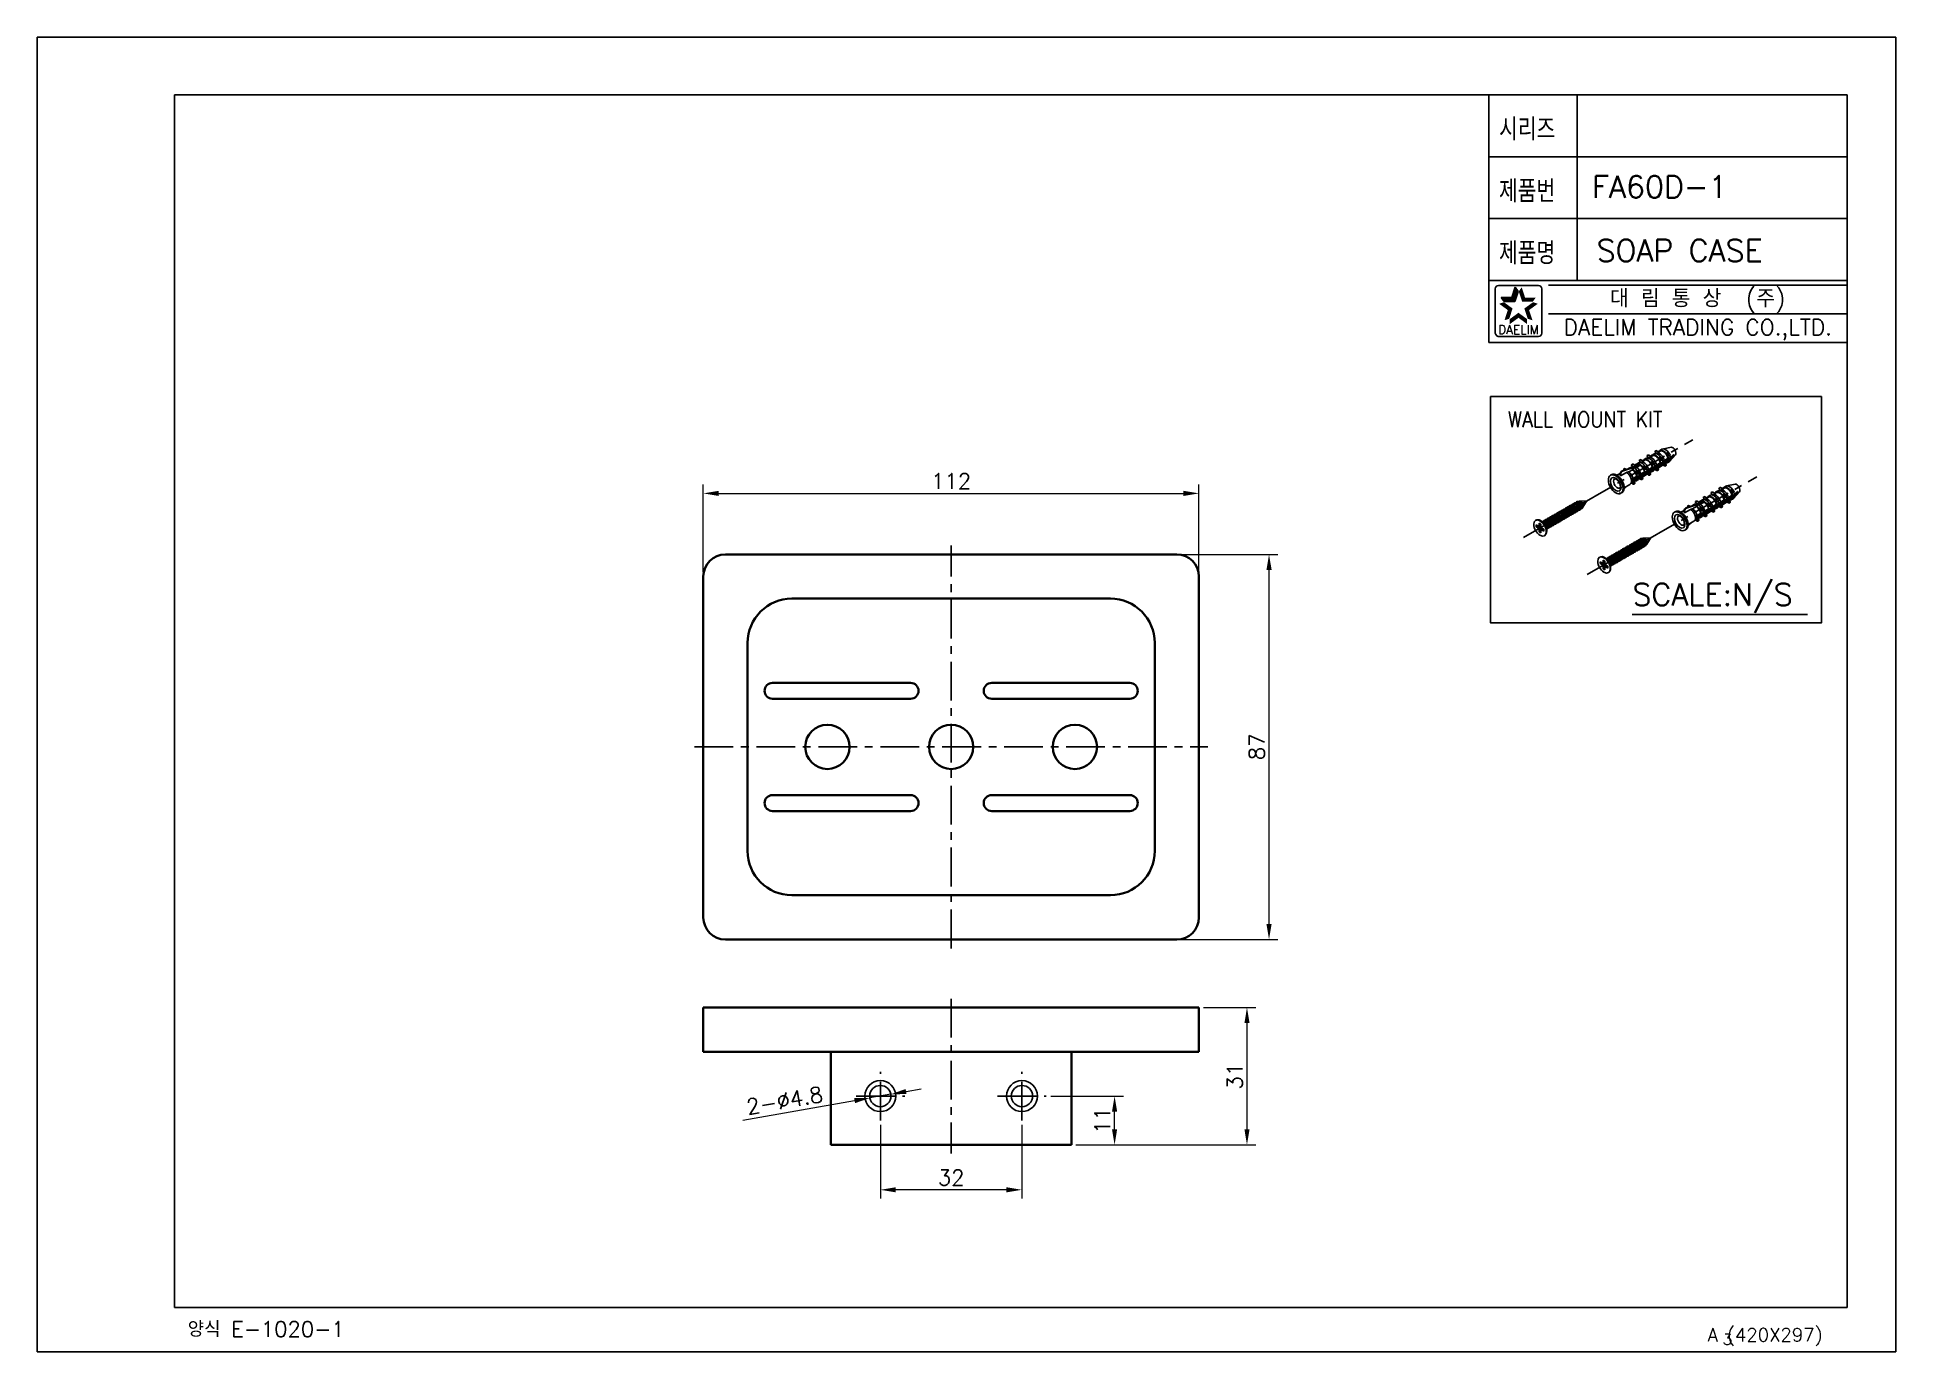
# Model space of a CAD drawing. Extents: x -4509 to -4089, y -1506 to -1209.
import ezdxf
from ezdxf.enums import TextEntityAlignment as Align

# ---------------------------------------------------------------- set-up
doc = ezdxf.new("R2010")
doc.units = 0
doc.header["$LTSCALE"] = 7
doc.linetypes.add('CENTER', pattern=[2, 1.25, -0.25, 0.25, -0.25])
doc.layers.get('0').update_dxf_attribs({"color": 2, "linetype": 'CONTINUOUS'})
doc.layers.get('Defpoints').update_dxf_attribs({"linetype": 'CONTINUOUS'})
for name, color, linetype in [('CL', 1, 'CENTER'), ('D', 2, 'CONTINUOUS'), ('DWG', 7, 'CONTINUOUS'), ('TXT', 4, 'CONTINUOUS')]:
    doc.layers.add(name, color=color, linetype=linetype)
doc.layers.add('尺寸线层', color=3, linetype='CONTINUOUS', lineweight=18)
doc.layers.add('粗实线层', color=7, linetype='CONTINUOUS', lineweight=35)
doc.styles.add('DD', font='romans', dxfattribs={"bigfont": 'GHS.shx'})
doc.styles.add('GHS', font='ROMANS.shx', dxfattribs={"bigfont": 'GHS.shx'})
doc.styles.add('ROMANS', font='romans', dxfattribs={"bigfont": 'GHS.shx'})
doc.dimstyles.new('CWC', dxfattribs={"dimscale": 0, "dimtxt": 3.5, "dimasz": 3.5, "dimexe": 2, "dimexo": 1, "dimgap": 1, "dimtad": 1, "dimdec": 4, "dimdsep": 46, "dimtxsty": 'DD', "dimcen": 3, "dimclrd": 2, "dimclre": 2, "dimclrt": 2, "dimadec": 3, "dimazin": 2, "dimtfac": 1, "dimtdec": 4, "dimtmove": 0, "dimatfit": 3, "dimfxl": 1, "dimtvp": 1, "dimtolj": 1, "dimtzin": 0, "dimlwd": -1, "dimlwe": -1, "dimarcsym": 0})

msp = doc.modelspace()

# ---------------------------------------------------------------- texts
at = {"color": 7, "linetype": 'Continuous'}
for s, height, style, p in [('대 림 통 상  (주)', 4, 'GHS', (-4133.7773, -1268.05642)), ('DAELIM TRADING CO.,LTD.', 3.6, 'ROMANS', (-4133.7773, -1274.82376))]:
    msp.add_text(s, height=height, dxfattribs=dict(at, style=style)).set_placement(p, align=Align.MIDDLE)
at = {"color": 2, "linetype": 'Continuous', "style": 'ROMANS'}
msp.add_text('DAELIM', height=2, dxfattribs=at).set_placement((-4174.31015, -1275.81699), align=Align.CENTER)
at = {"color": 7, "style": 'GHS'}
msp.add_text('SCALE:N/S', height=5, dxfattribs=at).set_placement((-4148.5395, -1337.15925))
at = {"layer": 'D', "style": 'GHS', "width": 0.8}
for s, p in [('시리즈', (-4178.69728, -1232.05582)), ('제품번', (-4178.69728, -1246.05582)), ('제품명', (-4178.69728, -1260.05582))]:
    msp.add_text(s, height=5, dxfattribs=at).set_placement(p)
at = {"layer": 'D', "ltscale": 0.5, "style": 'GHS', "width": 0.9}
msp.add_text('WALL MOUNT KIT', height=3.5, dxfattribs=at).set_placement((-4176.71073, -1296.84085))
at = {"layer": 'D', "color": 7, "style": 'GHS'}
for s, height, p in [('A (420X297)', 3, (-4131.56532, -1503.40801)), ('3', 2.5, (-4128.15449, -1504.15967))]:
    msp.add_text(s, height=height, dxfattribs=at).set_placement(p)
at = {"layer": 'DWG', "style": 'GHS'}
msp.add_text('양식 E-1020-1', height=3.5, dxfattribs=at).set_placement((-4475.01548, -1502.37951))
at = {"layer": 'TXT', "style": 'GHS'}
for s, p in [('FA60D-1', (-4142.39848, -1242.54102)), ('SOAP CASE', (-4137.89996, -1256.95194))]:
    msp.add_text(s, height=5, dxfattribs=at).set_placement(p, align=Align.MIDDLE)

# ---------------------------------------------------------------- blocks, each defined once
blk = doc.blocks.new('BORDER')
for p, q in [((1, 1), (0, 1)), ((0, 1), (0, 0)), ((1, 0), (1, 1)), ((0, 0), (1, 0))]:
    blk.add_line(p, q)
blk = doc.blocks.new('*D1')
at = {"layer": 'Defpoints', "color": 0, "transparency": 16777216}
for p in [(-4885.37, -2420.63), (-4997.37, -2439.42), (-4885.37, -2439.42)]:
    blk.add_point(p, dxfattribs=at)
at = {"layer": '尺寸线层', "color": 2, "transparency": 16777216}
for p, q in [((-4997.37, -2438.42), (-4997.37, -2418.63)), ((-4885.37, -2438.42), (-4885.37, -2418.63)), ((-4993.87, -2420.63), (-4888.87, -2420.63))]:
    blk.add_line(p, q, dxfattribs=at)
for points in [[(-4993.87, -2420.05), (-4993.87, -2421.22), (-4997.37, -2420.63)], [(-4888.87, -2420.05), (-4888.87, -2421.22), (-4885.37, -2420.63)]]:
    blk.add_solid(points, dxfattribs=at)
at = {"layer": '尺寸线层', "color": 2, "transparency": 16777216, "insert": (-4941.37, -2417.88), "char_height": 3.5, "width": 13.257, "attachment_point": 5, "style": 'DD'}
blk.add_mtext('\\A1;112', dxfattribs=at)
blk = doc.blocks.new('*D2')
at = {"layer": 'Defpoints', "color": 0, "transparency": 16777216}
for p in [(-4890.37, -2434.42), (-4869.54, -2434.42), (-4890.37, -2521.42)]:
    blk.add_point(p, dxfattribs=at)
at = {"layer": '尺寸线层', "color": 2, "transparency": 16777216}
for p, q in [((-4889.37, -2434.42), (-4867.54, -2434.42)), ((-4869.54, -2517.92), (-4869.54, -2437.92)), ((-4889.37, -2521.42), (-4867.54, -2521.42))]:
    blk.add_line(p, q, dxfattribs=at)
for points in [[(-4870.12, -2437.92), (-4868.95, -2437.92), (-4869.54, -2434.42)], [(-4870.12, -2517.92), (-4868.95, -2517.92), (-4869.54, -2521.42)]]:
    blk.add_solid(points, dxfattribs=at)
at = {"layer": '尺寸线层', "color": 2, "transparency": 16777216, "insert": (-4872.29, -2477.92), "char_height": 3.5, "width": 8.9944, "attachment_point": 5, "rotation": 90, "style": 'DD'}
blk.add_mtext('\\A1;87', dxfattribs=at)
blk = doc.blocks.new('*D3')
at = {"layer": 'Defpoints', "color": 0, "transparency": 16777216}
for p in [(-4885.37, -2536.8), (-4914.19, -2567.8), (-4874.52, -2567.8)]:
    blk.add_point(p, dxfattribs=at)
at = {"layer": '尺寸线层', "color": 2, "transparency": 16777216}
for p, q in [((-4884.37, -2536.8), (-4872.52, -2536.8)), ((-4874.52, -2540.3), (-4874.52, -2564.3)), ((-4913.19, -2567.8), (-4872.52, -2567.8))]:
    blk.add_line(p, q, dxfattribs=at)
for points in [[(-4875.1, -2540.3), (-4873.94, -2540.3), (-4874.52, -2536.8)], [(-4875.1, -2564.3), (-4873.94, -2564.3), (-4874.52, -2567.8)]]:
    blk.add_solid(points, dxfattribs=at)
at = {"layer": '尺寸线层', "color": 2, "transparency": 16777216, "insert": (-4877.27, -2552.3), "char_height": 3.5, "width": 8.4078, "attachment_point": 5, "rotation": 90, "style": 'DD'}
blk.add_mtext('\\A1;31', dxfattribs=at)
blk = doc.blocks.new('*D4')
at = {"layer": 'Defpoints', "color": 0, "transparency": 16777216}
for p in [(-4919.87, -2556.8), (-4904.44, -2556.8), (-4913.56, -2567.8)]:
    blk.add_point(p, dxfattribs=at)
at = {"layer": '尺寸线层', "color": 2, "transparency": 16777216}
for p, q in [((-4918.87, -2556.8), (-4902.44, -2556.8)), ((-4904.44, -2564.3), (-4904.44, -2560.3)), ((-4912.56, -2567.8), (-4902.44, -2567.8))]:
    blk.add_line(p, q, dxfattribs=at)
for points in [[(-4905.02, -2560.3), (-4903.86, -2560.3), (-4904.44, -2556.8)], [(-4905.02, -2564.3), (-4903.86, -2564.3), (-4904.44, -2567.8)]]:
    blk.add_solid(points, dxfattribs=at)
at = {"layer": '尺寸线层', "color": 2, "transparency": 16777216, "insert": (-4907.19, -2562.3), "char_height": 3.5, "width": 11.781, "attachment_point": 5, "rotation": 90, "style": 'DD'}
blk.add_mtext('\\A1;11', dxfattribs=at)
blk = doc.blocks.new('*D5')
at = {"layer": 'Defpoints', "color": 0, "transparency": 16777216}
for p in [(-4957.37, -2562.3), (-4925.37, -2562.3), (-4957.37, -2577.97)]:
    blk.add_point(p, dxfattribs=at)
at = {"layer": '尺寸线层', "color": 2, "transparency": 16777216}
for p, q in [((-4957.37, -2563.3), (-4957.37, -2579.97)), ((-4925.37, -2563.3), (-4925.37, -2579.97)), ((-4928.87, -2577.97), (-4953.87, -2577.97))]:
    blk.add_line(p, q, dxfattribs=at)
for points in [[(-4953.87, -2577.39), (-4953.87, -2578.55), (-4957.37, -2577.97)], [(-4928.87, -2577.39), (-4928.87, -2578.55), (-4925.37, -2577.97)]]:
    blk.add_solid(points, dxfattribs=at)
at = {"layer": '尺寸线层', "color": 2, "transparency": 16777216, "insert": (-4941.37, -2575.22), "char_height": 3.5, "width": 8.7989, "attachment_point": 5, "style": 'DD'}
blk.add_mtext('\\A1;32', dxfattribs=at)
blk = doc.blocks.new('*D6')
at = {"layer": 'Defpoints', "color": 0, "transparency": 16777216}
for p in [(-4959.73, -2557.21), (-4955.01, -2556.38)]:
    blk.add_point(p, dxfattribs=at)
at = {"layer": '尺寸线层', "color": 2, "transparency": 16777216}
for p, q in [((-4955.01, -2556.38), (-4959.73, -2557.21)), ((-4951.56, -2555.78), (-4948.11, -2555.17)), ((-4988.45, -2562.25), (-4963.18, -2557.81))]:
    blk.add_line(p, q, dxfattribs=at)
for points in [[(-4963.28, -2557.24), (-4963.08, -2558.39), (-4959.73, -2557.21)], [(-4951.66, -2555.2), (-4951.46, -2556.35), (-4955.01, -2556.38)]]:
    blk.add_solid(points, dxfattribs=at)
at = {"layer": '尺寸线层', "color": 2, "transparency": 16777216, "insert": (-4979, -2557.8), "char_height": 3.5, "attachment_point": 5, "rotation": 9.9451, "style": 'DD'}
blk.add_mtext('\\A1;2-∅4.8', dxfattribs=at)

# ---------------------------------------------------------------- dimensions: what is measured, and where the dimension line sits
at = {"layer": '尺寸线层'}
dim = msp.add_linear_dim(base=(-4246.50666, -1311.81399), p1=(-4358.50666, -1330.59851), p2=(-4246.50666, -1330.59851), dimstyle='CWC', override={"dimscale": 1}, dxfattribs=at)
dim.commit()
dim.dimension.update_dxf_attribs({"geometry": '*D1', "text_midpoint": (-4302.50666, -1309.06399), "insert": (638.86273, 1108.81904)})
for base, p1, p2, picture, middle in [((-4230.67355, -1325.59851), (-4251.50666, -1412.59851), (-4251.50666, -1325.59851), '*D2', (-4233.42355, -1369.09851)), ((-4235.65773, -1458.97676), (-4246.50666, -1427.97676), (-4275.32328, -1458.97676), '*D3', (-4238.40773, -1443.47676)), ((-4265.57653, -1447.97676), (-4274.69828, -1458.97676), (-4281.00666, -1447.97676), '*D4', (-4268.32653, -1453.47676))]:
    dim = msp.add_linear_dim(base=base, p1=p1, p2=p2, angle=90, dimstyle='CWC', override={"dimscale": 1}, dxfattribs=at)
    dim.commit()
    dim.dimension.update_dxf_attribs({"geometry": picture, "text_midpoint": middle, "insert": (638.86273, 1108.81904)})
dim = msp.add_diameter_dim_2p(p1=(-4316.14272, -1447.56227), p2=(-4320.87059, -1448.39125), text='2-<>', dimstyle='CWC', override={"dimscale": 1}, dxfattribs=at)
dim.commit()
dim.dimension.update_dxf_attribs({"geometry": '*D6', "text_midpoint": (-4339.65788, -1451.68539), "dimtype": 131, "insert": (638.86273, 1108.81904)})
dim = msp.add_linear_dim(base=(-4318.50666, -1469.15132), p1=(-4286.50666, -1453.47676), p2=(-4318.50666, -1453.47676), dimstyle='CWC', override={"dimscale": 1}, dxfattribs=at)
dim.commit()
dim.dimension.update_dxf_attribs({"geometry": '*D5', "text_midpoint": (-4302.50666, -1469.15132), "dimtype": 128, "insert": (638.86273, 1108.81904)})

# ---------------------------------------------------------------- linework, layer by layer
at = {"color": 4}
for p, q in [((-4478.03764, -1221.75152), (-4100.03764, -1221.75152)), ((-4478.03764, -1495.75152), (-4478.03764, -1221.75152)), ((-4100.03764, -1221.75152), (-4100.03764, -1495.75152)), ((-4100.03764, -1495.75152), (-4478.03764, -1495.75152))]:
    msp.add_line(p, q, dxfattribs=at)
at = {"color": 7}
for p, q in [((-4181.03764, -1221.75152), (-4181.03764, -1277.75152)), ((-4161.03764, -1221.75152), (-4161.03764, -1263.75152)), ((-4181.03764, -1235.75152), (-4100.03764, -1235.75152)), ((-4181.03764, -1249.75152), (-4100.03764, -1249.75152)), ((-4181.03764, -1263.75152), (-4100.03764, -1263.75152)), ((-4181.03764, -1277.75152), (-4100.03764, -1277.75152))]:
    msp.add_line(p, q, dxfattribs=at)
at = {"color": 2, "linetype": 'Continuous'}
for p, q in [((-4179.56015, -1275.61699), (-4179.56015, -1265.61699)), ((-4178.81015, -1264.86699), (-4169.81015, -1264.86699)), ((-4169.06015, -1265.61699), (-4169.06015, -1275.61699)), ((-4167.53764, -1264.75152), (-4100.03764, -1264.75152)), ((-4167.53764, -1271.25152), (-4100.03764, -1271.25152)), ((-4169.81015, -1276.36699), (-4178.56015, -1276.36699))]:
    msp.add_line(p, q, dxfattribs=at)
at = {"color": 2}
for p, q in [((-4178.22351, -1267.56845), (-4175.7985, -1267.56845)), ((-4177.55841, -1268.48388), (-4178.22351, -1267.56845)), ((-4175.7985, -1267.56845), (-4175.04913, -1265.26213)), ((-4175.1334, -1268.48388), (-4174.38403, -1266.17756)), ((-4174.38403, -1266.17756), (-4175.04913, -1265.26213)), ((-4177.55841, -1268.48388), (-4175.1334, -1268.48388))]:
    msp.add_line(p, q, dxfattribs=at)
at = {"color": 0}
msp.add_line((-4148.6152, -1339.19503), (-4108.98822, -1339.19503), dxfattribs=at)
at = {"color": 2}
msp.add_lwpolyline([(-4180.62631, -1289.9554), (-4105.84188, -1289.9554), (-4105.84188, -1341.06926), (-4180.62631, -1341.06926)], close=True, dxfattribs=at)
for centre, radius in [((-4318.50666, -1447.97676), 3.5), ((-4286.50666, -1447.97676), 3.5), ((-4318.50666, -1447.97676), 2.4), ((-4286.50666, -1447.97676), 2.4)]:
    msp.add_circle(centre, radius)
at = {"color": 2, "linetype": 'Continuous'}
for centre, radius, start, end in [((-4178.81015, -1265.61699), 0.75, 90, 180), ((-4169.81015, -1265.61699), 0.75, 0, 90), ((-4178.68515, -1275.49199), 0.88388, 188.1301024, 278.1301024), ((-4169.81015, -1275.61699), 0.75, 270, 0)]:
    msp.add_arc(centre, radius, start, end, dxfattribs=at)
at = {"color": 2}
for points in [[(-4178.22351, -1267.56845), (-4177.55841, -1268.48388), (-4175.7985, -1267.56845), (-4175.1334, -1268.48388)], [(-4175.7985, -1267.56845), (-4175.1334, -1268.48388), (-4175.04913, -1265.26213), (-4174.38403, -1266.17756)], [(-4173.57117, -1265.26213), (-4174.23627, -1266.17756), (-4172.8218, -1267.56845), (-4173.4869, -1268.48388)], [(-4172.8218, -1267.56845), (-4173.4869, -1268.48388), (-4170.39679, -1267.56845), (-4171.06189, -1268.48388)], [(-4176.71835, -1270.39946), (-4175.6422, -1270.0498), (-4178.68023, -1268.97408), (-4177.60407, -1268.62441)], [(-4177.46772, -1272.70579), (-4176.39157, -1272.35612), (-4176.71835, -1270.39946), (-4175.6422, -1270.0498)], [(-4174.31015, -1272.14913), (-4174.31015, -1271.01759), (-4176.27202, -1273.57451), (-4176.27202, -1272.44297)], [(-4172.34827, -1273.57451), (-4172.34827, -1272.44297), (-4174.31015, -1272.14913), (-4174.31015, -1271.01759)], [(-4169.94007, -1268.97408), (-4171.01623, -1268.62441), (-4171.90195, -1270.39946), (-4172.9781, -1270.0498)], [(-4171.90195, -1270.39946), (-4172.9781, -1270.0498), (-4171.15258, -1272.70579), (-4172.22873, -1272.35612)]]:
    msp.add_solid(points, dxfattribs=at)
at = {"layer": 'CL', "color": 1, "linetype": 'CENTER'}
for p, q in [((-4173.15102, -1321.77411), (-4134.89844, -1299.692)), ((-4158.77641, -1330.17), (-4120.44225, -1308.0408))]:
    msp.add_line(p, q, dxfattribs=at)
at = {"layer": 'CL'}
for p, q in [((-4302.50666, -1414.59851), (-4302.50666, -1323.59851)), ((-4360.50666, -1369.09851), (-4244.50666, -1369.09851)), ((-4302.50666, -1425.97676), (-4302.50666, -1460.97676)), ((-4318.50666, -1453.47676), (-4318.50666, -1442.47676)), ((-4286.50666, -1453.47676), (-4286.50666, -1442.47676)), ((-4324.00666, -1447.97676), (-4313.00666, -1447.97676)), ((-4292.00666, -1447.97676), (-4281.00666, -1447.97676))]:
    msp.add_line(p, q, dxfattribs=at)
at = {"layer": 'D'}
for p, q in [((-4141.89438, -1301.85466), (-4142.36635, -1302.12715)), ((-4139.82874, -1301.40467), (-4141.72572, -1301.79127)), ((-4147.02358, -1305.44883), (-4150.90254, -1306.7363)), ((-4150.79647, -1306.79753), (-4146.91752, -1305.51006)), ((-4148.96544, -1305.93714), (-4149.43742, -1306.20964)), ((-4148.26563, -1305.76551), (-4148.79678, -1305.87376)), ((-4148.64385, -1305.66972), (-4148.42255, -1305.79749)), ((-4140.29153, -1303.96807), (-4148.60224, -1308.76626)), ((-4148.09991, -1306.04966), (-4148.57188, -1306.32215)), ((-4148.39385, -1305.23671), (-4147.82014, -1305.56794)), ((-4147.58215, -1305.34057), (-4147.89805, -1305.52296)), ((-4147.19768, -1304.91652), (-4147.66965, -1305.18902)), ((-4146.91752, -1305.51006), (-4147.63809, -1305.92609)), ((-4146.49786, -1304.74489), (-4147.02902, -1304.85314)), ((-4146.87608, -1304.6491), (-4146.65478, -1304.77687)), ((-4146.62608, -1304.21609), (-4146.05237, -1304.54732)), ((-4145.81438, -1304.31995), (-4146.13028, -1304.50234)), ((-4145.42991, -1303.8959), (-4145.90188, -1304.1684)), ((-4145.45936, -1305.91032), (-4145.79691, -1305.71543)), ((-4144.7301, -1303.72427), (-4145.26125, -1303.83251)), ((-4145.10832, -1303.62848), (-4144.88702, -1303.75625)), ((-4144.91341, -1306.43616), (-4144.07943, -1305.95466)), ((-4144.85832, -1303.19547), (-4144.28461, -1303.5267)), ((-4144.04661, -1303.29933), (-4144.36252, -1303.48172)), ((-4143.66214, -1302.87528), (-4144.13411, -1303.14778)), ((-4144.07943, -1305.95466), (-4143.95401, -1306.02707)), ((-4143.94159, -1305.32271), (-4144.03376, -1305.2695)), ((-4143.69159, -1304.8897), (-4144.02914, -1304.69481)), ((-4143.95401, -1306.02707), (-4143.48204, -1305.75458)), ((-4143.48204, -1306.16282), (-4143.95401, -1306.43532)), ((-4143.30636, -1306.19025), (-4143.66568, -1306.59612)), ((-4142.96233, -1302.70364), (-4143.49348, -1302.81189)), ((-4143.34055, -1302.60786), (-4143.11925, -1302.73562)), ((-4143.14564, -1305.41554), (-4142.31166, -1304.93404)), ((-4142.31166, -1305.34229), (-4143.14564, -1305.82378)), ((-4143.09055, -1302.17484), (-4142.51684, -1302.50608)), ((-4142.80771, -1306.2165), (-4143.05733, -1306.07238)), ((-4142.59661, -1305.8108), (-4143.05351, -1306.07459)), ((-4142.27885, -1302.27871), (-4142.59475, -1302.46109)), ((-4142.03714, -1305.68987), (-4142.50911, -1305.96236)), ((-4142.31166, -1304.93404), (-4142.18625, -1305.00645)), ((-4142.18625, -1305.4147), (-4142.31166, -1305.34229)), ((-4142.17382, -1304.30209), (-4142.26599, -1304.24888)), ((-4141.92382, -1303.86907), (-4142.26138, -1303.67419)), ((-4142.18625, -1305.00645), (-4141.71427, -1304.73396)), ((-4141.71427, -1305.1422), (-4142.18625, -1305.4147)), ((-4141.53859, -1305.16963), (-4141.89792, -1305.5755)), ((-4141.28994, -1305.62889), (-4141.72355, -1305.37855)), ((-4141.37788, -1304.39491), (-4140.5439, -1303.91342)), ((-4140.5439, -1304.32167), (-4141.37788, -1304.80316)), ((-4141.03994, -1305.19588), (-4141.28956, -1305.05176)), ((-4140.82885, -1304.79018), (-4141.28574, -1305.05397)), ((-4140.26938, -1304.66924), (-4140.74135, -1304.94174)), ((-4140.5439, -1303.91342), (-4140.41848, -1303.98583)), ((-4140.41848, -1304.39408), (-4140.5439, -1304.32167)), ((-4140.40606, -1303.28147), (-4140.49822, -1303.22825)), ((-4140.15606, -1302.84845), (-4140.49361, -1302.65357)), ((-4140.41848, -1303.98583), (-4139.94651, -1303.71333)), ((-4139.94651, -1304.12158), (-4140.41848, -1304.39408)), ((-4138.84685, -1303.10535), (-4140.13015, -1304.55487)), ((-4139.26066, -1303.42955), (-4139.51777, -1303.28111)), ((-4153.33545, -1307.62301), (-4153.51223, -1307.72507)), ((-4151.32273, -1307.29812), (-4152.05059, -1307.71836)), ((-4151.3296, -1307.38219), (-4151.22353, -1307.44342)), ((-4151.3296, -1307.38219), (-4151.3296, -1307.79185)), ((-4149.86768, -1307.07028), (-4151.22353, -1307.85309)), ((-4151.22353, -1307.85309), (-4151.22353, -1307.44342)), ((-4150.79647, -1306.79753), (-4150.90254, -1306.7363)), ((-4149.49582, -1309.99613), (-4150.44158, -1310.7743)), ((-4149.10821, -1309.77235), (-4150.42559, -1310.53294)), ((-4150.16162, -1306.25733), (-4149.90531, -1306.4053)), ((-4148.57188, -1306.46521), (-4149.40586, -1306.94671)), ((-4148.60966, -1309.25211), (-4148.96898, -1309.65798)), ((-4148.36101, -1309.71138), (-4148.79462, -1309.46103)), ((-4148.57188, -1306.32215), (-4148.57188, -1306.46521)), ((-4148.44894, -1308.4774), (-4147.61497, -1307.9959)), ((-4147.61497, -1308.40415), (-4148.44894, -1308.88565)), ((-4148.11101, -1309.27836), (-4148.36063, -1309.13425)), ((-4147.89992, -1308.87267), (-4148.35681, -1309.13645)), ((-4147.34044, -1308.75173), (-4147.81242, -1309.02422)), ((-4147.61497, -1307.9959), (-4147.48955, -1308.06831)), ((-4147.48955, -1308.47656), (-4147.61497, -1308.40415)), ((-4147.47712, -1307.36395), (-4147.56929, -1307.31074)), ((-4147.22712, -1306.93094), (-4147.56468, -1306.73605)), ((-4147.48955, -1308.06831), (-4147.01758, -1307.79582)), ((-4147.01758, -1308.20407), (-4147.48955, -1308.47656)), ((-4146.84189, -1308.23149), (-4147.20122, -1308.63736)), ((-4146.59324, -1308.69076), (-4147.02686, -1308.44041)), ((-4146.68118, -1307.45678), (-4145.8472, -1306.97528)), ((-4145.8472, -1307.38353), (-4146.68118, -1307.86502)), ((-4146.34324, -1308.25774), (-4146.59286, -1308.11363)), ((-4146.13215, -1307.85205), (-4146.58904, -1308.11583)), ((-4145.57268, -1307.73111), (-4146.04465, -1308.0036)), ((-4145.8472, -1306.97528), (-4145.72178, -1307.04769)), ((-4145.72178, -1307.45594), (-4145.8472, -1307.38353)), ((-4145.70936, -1306.34333), (-4145.80152, -1306.29012)), ((-4145.72178, -1307.04769), (-4145.24981, -1306.7752)), ((-4145.24981, -1307.18345), (-4145.72178, -1307.45594)), ((-4145.07413, -1307.21087), (-4145.43345, -1307.61674)), ((-4144.82547, -1307.67014), (-4145.25909, -1307.41979)), ((-4144.07943, -1306.36291), (-4144.91341, -1306.8444)), ((-4144.57547, -1307.23712), (-4144.82509, -1307.093)), ((-4144.36438, -1306.83142), (-4144.82127, -1307.09521)), ((-4143.80491, -1306.71049), (-4144.27688, -1306.98298)), ((-4143.95401, -1306.43532), (-4144.07943, -1306.36291)), ((-4143.05771, -1306.64952), (-4143.49132, -1306.39917)), ((-4127.43819, -1310.20346), (-4127.91016, -1310.47595)), ((-4125.37255, -1309.75347), (-4127.26953, -1310.14007)), ((-4162.6884, -1314.57995), (-4162.65304, -1314.55953)), ((-4162.18989, -1314.29213), (-4162.15453, -1314.27172)), ((-4161.69138, -1314.00432), (-4161.65602, -1313.9839)), ((-4161.19287, -1313.7165), (-4161.15751, -1313.69609)), ((-4158.84776, -1313.51725), (-4160.51631, -1313.577)), ((-4158.84776, -1313.51725), (-4159.6597, -1314.81407)), ((-4151.37851, -1311.46891), (-4151.55528, -1311.57098)), ((-4132.5674, -1313.79763), (-4136.44635, -1315.08509)), ((-4136.34029, -1315.14633), (-4132.46133, -1313.85886)), ((-4134.50926, -1314.28594), (-4134.98123, -1314.55844)), ((-4133.80944, -1314.1143), (-4134.3406, -1314.22255)), ((-4134.18766, -1314.01852), (-4133.96636, -1314.14628)), ((-4125.83534, -1312.31687), (-4134.14605, -1317.11506)), ((-4133.64372, -1314.39846), (-4134.1157, -1314.67095)), ((-4133.93766, -1313.5855), (-4133.36395, -1313.91674)), ((-4133.12596, -1313.68937), (-4133.44186, -1313.87175)), ((-4132.74149, -1313.26532), (-4133.21346, -1313.53781)), ((-4132.46133, -1313.85886), (-4133.18191, -1314.27489)), ((-4132.04168, -1313.09368), (-4132.57283, -1313.20193)), ((-4132.4199, -1312.9979), (-4132.1986, -1313.12566)), ((-4132.1699, -1312.56488), (-4131.59619, -1312.89611)), ((-4131.3582, -1312.66875), (-4131.6741, -1312.85113)), ((-4130.97372, -1312.2447), (-4131.4457, -1312.51719)), ((-4131.00317, -1314.25911), (-4131.34072, -1314.06423)), ((-4130.27391, -1312.07306), (-4130.80506, -1312.18131)), ((-4130.65213, -1311.97728), (-4130.43083, -1312.10504)), ((-4130.45722, -1314.78495), (-4129.62324, -1314.30346)), ((-4130.40213, -1311.54426), (-4129.82842, -1311.87549)), ((-4129.59043, -1311.64813), (-4129.90633, -1311.83051)), ((-4129.20596, -1311.22408), (-4129.67793, -1311.49657)), ((-4129.62324, -1314.30346), (-4129.49783, -1314.37587)), ((-4129.4854, -1313.67151), (-4129.57757, -1313.61829)), ((-4129.2354, -1313.23849), (-4129.57296, -1313.04361)), ((-4129.49783, -1314.37587), (-4129.02586, -1314.10337)), ((-4129.02586, -1314.51162), (-4129.49783, -1314.78412)), ((-4128.85017, -1314.53905), (-4129.2095, -1314.94491)), ((-4128.50614, -1311.05244), (-4129.0373, -1311.16069)), ((-4128.88436, -1310.95666), (-4128.66306, -1311.08442)), ((-4128.68946, -1313.76433), (-4127.85548, -1313.28284)), ((-4127.85548, -1313.69108), (-4128.68946, -1314.17258)), ((-4128.63436, -1310.52364), (-4128.06065, -1310.85487)), ((-4128.35152, -1314.5653), (-4128.60114, -1314.42118)), ((-4128.14043, -1314.1596), (-4128.59732, -1314.42339)), ((-4127.82266, -1310.62751), (-4128.13856, -1310.80989)), ((-4127.58096, -1314.03866), (-4128.05293, -1314.31116)), ((-4127.85548, -1313.28284), (-4127.73006, -1313.35525)), ((-4127.73006, -1313.76349), (-4127.85548, -1313.69108)), ((-4127.71764, -1312.65089), (-4127.8098, -1312.59767)), ((-4127.46764, -1312.21787), (-4127.80519, -1312.02299)), ((-4127.73006, -1313.35525), (-4127.25809, -1313.08275)), ((-4127.25809, -1313.491), (-4127.73006, -1313.76349)), ((-4127.08241, -1313.51843), (-4127.44173, -1313.92429)), ((-4126.83375, -1313.97769), (-4127.26737, -1313.72734)), ((-4126.92169, -1312.74371), (-4126.08771, -1312.26221)), ((-4126.08771, -1312.67046), (-4126.92169, -1313.15196)), ((-4126.58375, -1313.54468), (-4126.83337, -1313.40056)), ((-4126.37266, -1313.13898), (-4126.82955, -1313.40277)), ((-4125.81319, -1313.01804), (-4126.28516, -1313.29054)), ((-4126.08771, -1312.26221), (-4125.96229, -1312.33463)), ((-4125.96229, -1312.74287), (-4126.08771, -1312.67046)), ((-4125.94987, -1311.63026), (-4126.04203, -1311.57705)), ((-4125.69987, -1311.19725), (-4126.03742, -1311.00237)), ((-4125.96229, -1312.33463), (-4125.49032, -1312.06213)), ((-4125.49032, -1312.47038), (-4125.96229, -1312.74287)), ((-4124.39066, -1311.45414), (-4125.67396, -1312.90367)), ((-4124.80447, -1311.77835), (-4125.06158, -1311.62991)), ((-4170.3483, -1317.84769), (-4170.45436, -1317.90893)), ((-4169.63114, -1318.53892), (-4169.63114, -1319.13067)), ((-4168.61934, -1318.36761), (-4169.3483, -1317.94675)), ((-4169.27759, -1319.33479), (-4169.27759, -1318.74304)), ((-4168.67052, -1318.03373), (-4168.63517, -1318.01331)), ((-4168.17201, -1317.74591), (-4168.13666, -1317.7255)), ((-4167.6735, -1317.4581), (-4167.63815, -1317.43768)), ((-4167.17499, -1317.17028), (-4167.13964, -1317.14987)), ((-4166.67648, -1316.88247), (-4166.64113, -1316.86205)), ((-4166.1528, -1318.60084), (-4166.24051, -1318.65149)), ((-4166.17797, -1316.59465), (-4166.14261, -1316.57424)), ((-4165.92574, -1318.75843), (-4165.89038, -1318.73801)), ((-4165.65429, -1318.31303), (-4165.742, -1318.36367)), ((-4165.67946, -1316.30684), (-4165.6441, -1316.28642)), ((-4165.42723, -1318.47061), (-4165.39187, -1318.4502)), ((-4165.15578, -1318.02521), (-4165.24349, -1318.07586)), ((-4165.18095, -1316.01902), (-4165.14559, -1315.99861)), ((-4164.92872, -1318.1828), (-4164.89336, -1318.16238)), ((-4164.65727, -1317.7374), (-4164.74498, -1317.78804)), ((-4164.68244, -1315.73121), (-4164.64708, -1315.71079)), ((-4164.4302, -1317.89498), (-4164.39485, -1317.87457)), ((-4164.15876, -1317.44958), (-4164.24647, -1317.50023)), ((-4164.18393, -1315.44339), (-4164.14857, -1315.42298)), ((-4163.93169, -1317.60717), (-4163.89634, -1317.58675)), ((-4163.66025, -1317.16177), (-4163.74796, -1317.21241)), ((-4163.68542, -1315.15558), (-4163.65006, -1315.13516)), ((-4163.43318, -1317.31935), (-4163.39783, -1317.29894)), ((-4163.16174, -1316.87395), (-4163.24945, -1316.9246)), ((-4163.18691, -1314.86776), (-4163.15155, -1314.84735)), ((-4162.93467, -1317.03154), (-4162.89932, -1317.01112)), ((-4162.66323, -1316.58614), (-4162.75094, -1316.63678)), ((-4162.43616, -1316.74372), (-4162.40081, -1316.72331)), ((-4162.16472, -1316.29832), (-4162.25243, -1316.34897)), ((-4161.93765, -1316.4559), (-4161.9023, -1316.43549)), ((-4161.66621, -1316.01051), (-4161.75392, -1316.06115)), ((-4161.43914, -1316.16809), (-4161.40379, -1316.14768)), ((-4161.16769, -1315.72269), (-4161.25541, -1315.77334)), ((-4160.94063, -1315.88027), (-4160.90528, -1315.85986)), ((-4160.66918, -1315.43488), (-4160.7569, -1315.48552)), ((-4160.44212, -1315.59246), (-4160.40677, -1315.57205)), ((-4160.17067, -1315.14706), (-4160.25839, -1315.19771)), ((-4159.82781, -1315.08257), (-4159.88548, -1315.17469)), ((-4159.75309, -1314.90597), (-4159.78143, -1314.92233)), ((-4138.87926, -1315.97181), (-4139.05604, -1316.07387)), ((-4136.86654, -1315.64692), (-4137.59441, -1316.06715)), ((-4136.87341, -1315.73098), (-4136.76735, -1315.79222)), ((-4136.87341, -1315.73098), (-4136.87341, -1316.14065)), ((-4135.41149, -1315.41908), (-4136.76735, -1316.20188)), ((-4136.76735, -1316.20188), (-4136.76735, -1315.79222)), ((-4136.34029, -1315.14633), (-4136.44635, -1315.08509)), ((-4135.03963, -1318.34493), (-4135.98539, -1319.12309)), ((-4134.65202, -1318.12115), (-4135.96941, -1318.88174)), ((-4135.70543, -1314.60613), (-4135.44913, -1314.7541)), ((-4134.1157, -1314.81401), (-4134.94967, -1315.29551)), ((-4134.15347, -1317.60091), (-4134.5128, -1318.00678)), ((-4133.90482, -1318.06018), (-4134.33844, -1317.80983)), ((-4134.1157, -1314.67095), (-4134.1157, -1314.81401)), ((-4133.99276, -1316.8262), (-4133.15878, -1316.3447)), ((-4133.15878, -1316.75295), (-4133.99276, -1317.23444)), ((-4133.65482, -1317.62716), (-4133.90444, -1317.48304)), ((-4133.44373, -1317.22146), (-4133.90062, -1317.48525)), ((-4132.88426, -1317.10053), (-4133.35623, -1317.37302)), ((-4133.15878, -1316.3447), (-4133.03336, -1316.41711)), ((-4133.03336, -1316.82536), (-4133.15878, -1316.75295)), ((-4133.02094, -1315.71275), (-4133.1131, -1315.65954)), ((-4132.77094, -1315.27973), (-4133.10849, -1315.08485)), ((-4133.03336, -1316.41711), (-4132.56139, -1316.14462)), ((-4132.56139, -1316.55286), (-4133.03336, -1316.82536)), ((-4132.38571, -1316.58029), (-4132.74503, -1316.98616)), ((-4132.13705, -1317.03955), (-4132.57067, -1316.78921)), ((-4132.22499, -1315.80557), (-4131.39101, -1315.32408)), ((-4131.39101, -1315.73233), (-4132.22499, -1316.21382)), ((-4131.88705, -1316.60654), (-4132.13667, -1316.46242)), ((-4131.67596, -1316.20084), (-4132.13285, -1316.46463)), ((-4131.11649, -1316.0799), (-4131.58846, -1316.3524)), ((-4131.39101, -1315.32408), (-4131.26559, -1315.39649)), ((-4131.26559, -1315.80474), (-4131.39101, -1315.73233)), ((-4131.25317, -1314.69213), (-4131.34534, -1314.63892)), ((-4131.26559, -1315.39649), (-4130.79362, -1315.12399)), ((-4130.79362, -1315.53224), (-4131.26559, -1315.80474)), ((-4130.61794, -1315.55967), (-4130.97726, -1315.96553)), ((-4130.36929, -1316.01893), (-4130.8029, -1315.76859)), ((-4129.62324, -1314.7117), (-4130.45722, -1315.1932)), ((-4130.11929, -1315.58592), (-4130.36891, -1315.4418)), ((-4129.9082, -1315.18022), (-4130.36509, -1315.44401)), ((-4129.34872, -1315.05928), (-4129.8207, -1315.33178)), ((-4129.49783, -1314.78412), (-4129.62324, -1314.7117)), ((-4128.60152, -1314.99831), (-4129.03513, -1314.74797)), ((-4169.80792, -1319.23273), (-4170.32039, -1318.93685)), ((-4170.32039, -1319.3451), (-4170.14382, -1319.24316)), ((-4169.80792, -1319.64098), (-4170.32039, -1319.3451)), ((-4169.43527, -1319.42583), (-4169.80792, -1319.64098)), ((-4169.68292, -1319.24511), (-4169.27759, -1319.01109)), ((-4169.27759, -1318.92654), (-4169.63114, -1319.13067)), ((-4169.63114, -1319.94716), (-4169.25849, -1319.73202)), ((-4169.63114, -1320.53892), (-4169.63114, -1319.94716)), ((-4169.45457, -1320.43697), (-4169.63114, -1320.53892)), ((-4169.27759, -1320.15129), (-4169.27759, -1320.74304)), ((-4169.22581, -1320.03684), (-4168.82048, -1319.80283)), ((-4168.58834, -1319.93685), (-4169.10081, -1319.64098)), ((-4169.10081, -1320.04923), (-4168.74726, -1319.8451)), ((-4168.58834, -1320.3451), (-4169.10081, -1320.04923)), ((-4168.3483, -1321.31179), (-4168.45436, -1321.37303)), ((-4167.93408, -1319.46327), (-4167.93408, -1320.39624)), ((-4167.91978, -1319.90969), (-4167.88442, -1319.88927)), ((-4167.64833, -1319.46429), (-4167.73604, -1319.51493)), ((-4167.42127, -1319.62187), (-4167.38591, -1319.60146)), ((-4167.14982, -1319.17647), (-4167.23753, -1319.22712)), ((-4166.92276, -1319.33406), (-4166.8874, -1319.31364)), ((-4166.65131, -1318.88866), (-4166.73902, -1318.9393)), ((-4166.42425, -1319.04624), (-4166.38889, -1319.02583)), ((-4148.23221, -1322.92874), (-4148.19686, -1322.90833)), ((-4147.7337, -1322.64093), (-4147.69835, -1322.62052)), ((-4147.23519, -1322.35311), (-4147.19984, -1322.3327)), ((-4146.73668, -1322.0653), (-4146.70133, -1322.04489)), ((-4144.39157, -1321.86605), (-4146.06013, -1321.9258)), ((-4144.39157, -1321.86605), (-4145.20351, -1323.16287)), ((-4136.52926, -1320.04213), (-4136.70604, -1320.14419)), ((-4155.89211, -1326.19649), (-4155.99818, -1326.25773)), ((-4155.17495, -1326.88771), (-4155.17495, -1327.47947)), ((-4154.16315, -1326.71641), (-4154.89211, -1326.29555)), ((-4154.8214, -1327.68359), (-4154.8214, -1327.09184)), ((-4154.21434, -1326.38253), (-4154.17898, -1326.36211)), ((-4153.71582, -1326.09471), (-4153.68047, -1326.0743)), ((-4153.21731, -1325.8069), (-4153.18196, -1325.78648)), ((-4152.7188, -1325.51908), (-4152.68345, -1325.49867)), ((-4152.22029, -1325.23126), (-4152.18494, -1325.21085)), ((-4151.69661, -1326.94964), (-4151.78433, -1327.00029)), ((-4151.72178, -1324.94345), (-4151.68643, -1324.92304)), ((-4151.46955, -1327.10722), (-4151.43419, -1327.08681)), ((-4151.1981, -1326.66183), (-4151.28582, -1326.71247)), ((-4151.22327, -1324.65563), (-4151.18792, -1324.63522)), ((-4150.97104, -1326.81941), (-4150.93568, -1326.799)), ((-4150.69959, -1326.37401), (-4150.78731, -1326.42466)), ((-4150.72476, -1324.36782), (-4150.68941, -1324.34741)), ((-4150.47253, -1326.53159), (-4150.43717, -1326.51118)), ((-4150.20108, -1326.0862), (-4150.2888, -1326.13684)), ((-4150.22625, -1324.08), (-4150.1909, -1324.05959)), ((-4149.97402, -1326.24378), (-4149.93866, -1326.22337)), ((-4149.70257, -1325.79838), (-4149.79029, -1325.84903)), ((-4149.72774, -1323.79219), (-4149.69239, -1323.77178)), ((-4149.47551, -1325.95596), (-4149.44015, -1325.93555)), ((-4149.20406, -1325.51057), (-4149.29178, -1325.56121)), ((-4149.22923, -1323.50437), (-4149.19388, -1323.48396)), ((-4148.977, -1325.66815), (-4148.94164, -1325.64774)), ((-4148.70555, -1325.22275), (-4148.79327, -1325.2734)), ((-4148.73072, -1323.21656), (-4148.69537, -1323.19615)), ((-4148.47849, -1325.38033), (-4148.44313, -1325.35992)), ((-4148.20704, -1324.93494), (-4148.29476, -1324.98558)), ((-4147.97998, -1325.09252), (-4147.94462, -1325.07211)), ((-4147.70853, -1324.64712), (-4147.79624, -1324.69776)), ((-4147.48147, -1324.8047), (-4147.44611, -1324.78429)), ((-4147.21002, -1324.35931), (-4147.29773, -1324.40995)), ((-4146.98296, -1324.51689), (-4146.9476, -1324.49648)), ((-4146.71151, -1324.07149), (-4146.79922, -1324.12213)), ((-4146.48445, -1324.22907), (-4146.44909, -1324.20866)), ((-4146.213, -1323.78368), (-4146.30071, -1323.83432)), ((-4145.98594, -1323.94126), (-4145.95058, -1323.92085)), ((-4145.71449, -1323.49586), (-4145.8022, -1323.5465)), ((-4145.37162, -1323.43137), (-4145.42929, -1323.52348)), ((-4145.2969, -1323.25477), (-4145.32524, -1323.27113)), ((-4155.35173, -1327.58153), (-4155.8642, -1327.28565)), ((-4155.8642, -1327.6939), (-4155.68763, -1327.59196)), ((-4155.35173, -1327.98978), (-4155.8642, -1327.6939)), ((-4154.97908, -1327.77463), (-4155.35173, -1327.98978)), ((-4155.22673, -1327.59391), (-4154.8214, -1327.35989)), ((-4154.8214, -1327.27534), (-4155.17495, -1327.47947)), ((-4155.17495, -1328.29596), (-4154.80231, -1328.08081)), ((-4155.17495, -1328.88771), (-4155.17495, -1328.29596)), ((-4154.99838, -1328.78577), (-4155.17495, -1328.88771)), ((-4154.8214, -1328.50009), (-4154.8214, -1329.09184)), ((-4154.76962, -1328.38564), (-4154.36429, -1328.15162)), ((-4154.13215, -1328.28565), (-4154.64462, -1327.98978)), ((-4154.64462, -1328.39802), (-4154.29107, -1328.1939)), ((-4154.13215, -1328.6939), (-4154.64462, -1328.39802)), ((-4153.89211, -1329.66059), (-4153.99818, -1329.72183)), ((-4153.4779, -1327.81207), (-4153.4779, -1328.74504)), ((-4153.46359, -1328.25848), (-4153.42823, -1328.23807)), ((-4153.19214, -1327.81309), (-4153.27986, -1327.86373)), ((-4152.96508, -1327.97067), (-4152.92972, -1327.95026)), ((-4152.69363, -1327.52527), (-4152.78135, -1327.57592)), ((-4152.46657, -1327.68285), (-4152.43121, -1327.66244)), ((-4152.19512, -1327.23746), (-4152.28284, -1327.2881)), ((-4151.96806, -1327.39504), (-4151.9327, -1327.37463))]:
    msp.add_line(p, q, dxfattribs=at)
for centre, radius, start, end in [((-4148.51885, -1305.45321), 0.25, 60, 240), ((-4146.75108, -1304.43259), 0.25, 60, 240), ((-4145.58436, -1306.12682), 0.25, 240, 60), ((-4144.98332, -1303.41197), 0.25, 60, 240), ((-4143.81659, -1305.1062), 0.25, 240, 60), ((-4143.21555, -1302.39135), 0.25, 60, 240), ((-4142.04882, -1304.08558), 0.25, 240, 60), ((-4141.16494, -1305.41239), 0.25, 240, 60), ((-4140.28106, -1303.06496), 0.25, 240, 60), ((-4150.28662, -1306.47383), 0.25, 60, 211.0884341), ((-4148.23601, -1309.49487), 0.25, 240, 60), ((-4147.35212, -1307.14744), 0.25, 240, 60), ((-4146.46824, -1308.47425), 0.25, 240, 60), ((-4144.70047, -1307.45363), 0.25, 240, 60), ((-4142.93271, -1306.43301), 0.25, 240, 60), ((-4135.83043, -1314.82263), 0.25, 60, 211.0884341), ((-4134.06266, -1313.80201), 0.25, 60, 240), ((-4132.2949, -1312.78139), 0.25, 60, 240), ((-4131.12817, -1314.47562), 0.25, 240, 60), ((-4130.52713, -1311.76077), 0.25, 60, 240), ((-4129.3604, -1313.455), 0.25, 240, 60), ((-4128.75936, -1310.74015), 0.25, 60, 240), ((-4128.47652, -1314.78181), 0.25, 240, 60), ((-4127.59264, -1312.43438), 0.25, 240, 60), ((-4126.70875, -1313.76119), 0.25, 240, 60), ((-4125.82487, -1311.41376), 0.25, 240, 60), ((-4168.93673, -1318.52483), 0.50693, 192.3837467, 227.7343208), ((-4133.77982, -1317.84367), 0.25, 240, 60), ((-4132.89594, -1315.49624), 0.25, 240, 60), ((-4132.01205, -1316.82305), 0.25, 240, 60), ((-4130.24429, -1315.80243), 0.25, 240, 60), ((-4169.40921, -1317.8489), 1.57648, 242.2160807, 269.0531848), ((-4167.8798, -1320.49791), 1.57648, 150.9468152, 177.7839193), ((-4168.22893, -1319.75077), 0.50693, 192.2656792, 227.6162533), ((-4154.48054, -1326.87362), 0.50693, 192.3837467, 227.7343208), ((-4154.95302, -1326.19769), 1.57648, 242.2160807, 269.0531848), ((-4153.42361, -1328.84671), 1.57648, 150.9468152, 177.7839193), ((-4153.77274, -1328.09957), 0.50693, 192.2656792, 227.6162533)]:
    msp.add_arc(centre, radius, start, end, dxfattribs=at)
for centre, major_axis, ratio, start_param, end_param in [((-4141.55385, -1303.53445), (-0.8125, 1.40729), 0.577350269, 4.081450415, 6.704564355), ((-4141.08188, -1303.26195), (-0.8125, 1.40729), 0.577350269, 4.722919923, 6.283185307), ((-4139.43253, -1302.3097), (-0.5, 0.86603), 0.577350269, 3.332213662, 6.092564299), ((-4148.62492, -1307.61693), (-0.8125, 1.40729), 0.577350269, 5.915585733, 6.414063492), ((-4148.15294, -1307.34444), (-0.8125, 1.40729), 0.577350269, 5.714961383, 6.283185307), ((-4148.51885, -1305.45321), (0.125, 0.21651), 0.577350269, 0.785398163, 3.141592654), ((-4148.51885, -1305.45321), (0.125, 0.21651), 0.577350269, 0, 0.785398163), ((-4147.69113, -1307.07781), (-0.725, 1.25574), 0.577350269, 5.799393397, 6.092564299), ((-4148.15294, -1307.34444), (-0.8125, 1.40729), 0.577350269, 4.722919923, 5.451616896), ((-4146.85715, -1306.59631), (-0.8125, 1.40729), 0.577350269, 4.081450415, 6.704564355), ((-4147.69113, -1307.07781), (-0.725, 1.25574), 0.577350269, 4.100270453, 5.446039914), ((-4146.85715, -1306.59631), (-0.725, 1.25574), 0.577350269, 4.100270453, 6.283185307), ((-4146.38518, -1306.32382), (-0.8125, 1.40729), 0.577350269, 4.722919923, 6.283185307), ((-4142.15333, -1303.88056), (4.92496, 1.48782), 0.169896846, 3.2480046, 3.351499059), ((-4146.75108, -1304.43259), (0.125, 0.21651), 0.577350269, 0.785398163, 3.141592654), ((-4146.75108, -1304.43259), (0.125, 0.21651), 0.577350269, 0, 0.785398163), ((-4145.92336, -1306.05718), (-0.725, 1.25574), 0.577350269, 4.100270453, 6.092564299), ((-4145.08938, -1305.57569), (-0.8125, 1.40729), 0.577350269, 4.081450415, 6.704564355), ((-4145.08938, -1305.57569), (-0.725, 1.25574), 0.577350269, 4.100270453, 6.283185307), ((-4145.58436, -1306.12682), (0.125, 0.21651), 0.577350269, 0.785398163, 3.141592654), ((-4145.58436, -1306.12682), (0.125, 0.21651), 0.577350269, 0, 0.785398163), ((-4144.61741, -1305.30319), (-0.8125, 1.40729), 0.577350269, 4.722919923, 6.283185307), ((-4144.98332, -1303.41197), (0.125, 0.21651), 0.577350269, 0.785398163, 3.141592654), ((-4144.98332, -1303.41197), (0.125, 0.21651), 0.577350269, 0, 0.785398163), ((-4144.15559, -1305.03656), (-0.725, 1.25574), 0.577350269, 4.100270453, 6.092564299), ((-4143.32161, -1304.55507), (-0.8125, 1.40729), 0.577350269, 4.081450415, 6.704564355), ((-4143.32161, -1304.55507), (-0.725, 1.25574), 0.577350269, 4.100270453, 6.283185307), ((-4143.81659, -1305.1062), (0.125, 0.21651), 0.577350269, 0.785398163, 3.141592654), ((-4143.81659, -1305.1062), (0.125, 0.21651), 0.577350269, 0, 0.785398163), ((-4144.61741, -1305.30319), (-0.8125, 1.40729), 0.577350269, 3.141592654, 3.772531219), ((-4142.84964, -1304.28257), (-0.8125, 1.40729), 0.577350269, 4.722919923, 6.283185307), ((-4144.61741, -1305.30319), (-0.8125, 1.40729), 0.577350269, 4.081450415, 4.428615105), ((-4143.21555, -1302.39135), (0.125, 0.21651), 0.577350269, 0.785398163, 3.141592654), ((-4144.15559, -1305.03656), (-0.725, 1.25574), 0.577350269, 3.332213662, 3.753711181), ((-4143.21555, -1302.39135), (0.125, 0.21651), 0.577350269, 0, 0.785398163), ((-4143.32161, -1304.55507), (-0.8125, 1.40729), 0.577350269, 2.673227935, 3.772531219), ((-4142.38783, -1304.01594), (-0.725, 1.25574), 0.577350269, 4.100270453, 6.092564299), ((-4142.93271, -1306.43301), (0.125, 0.21651), 0.577350269, 0, 0.785398163), ((-4143.32161, -1304.55507), (-0.725, 1.25574), 0.577350269, 3.141592654, 3.753711181), ((-4141.55385, -1303.53445), (-0.725, 1.25574), 0.577350269, 4.100270453, 6.283185307), ((-4142.04882, -1304.08558), (0.125, 0.21651), 0.577350269, 0.785398163, 3.141592654), ((-4142.04882, -1304.08558), (0.125, 0.21651), 0.577350269, 0, 0.785398163), ((-4142.84964, -1304.28257), (-0.8125, 1.40729), 0.577350269, 3.141592654, 3.772531219), ((-4142.84964, -1304.28257), (-0.8125, 1.40729), 0.577350269, 4.081450415, 4.428615105), ((-4142.38783, -1304.01594), (-0.725, 1.25574), 0.577350269, 3.332213662, 3.753711181), ((-4141.16494, -1305.41239), (0.125, 0.21651), 0.577350269, 0.785398163, 3.141592654), ((-4141.55385, -1303.53445), (-0.8125, 1.40729), 0.577350269, 2.673227935, 3.772531219), ((-4141.16494, -1305.41239), (0.125, 0.21651), 0.577350269, 0, 0.785398163), ((-4141.12144, -1303.2848), (-0.6, 1.03923), 0.577350269, 2.338259102, 2.566065082), ((-4141.55385, -1303.53445), (-0.725, 1.25574), 0.577350269, 3.141592654, 3.753711181), ((-4140.28106, -1303.06496), (0.125, 0.21651), 0.577350269, 0.785398163, 3.141592654), ((-4140.28106, -1303.06496), (0.125, 0.21651), 0.577350269, 0, 0.785398163), ((-4141.08188, -1303.26195), (-0.8125, 1.40729), 0.577350269, 3.141592654, 3.772531219), ((-4141.08188, -1303.26195), (-0.8125, 1.40729), 0.577350269, 4.081450415, 4.428615105), ((-4140.13963, -1302.71795), (-0.63397, 1.09808), 0.577350269, 3.728521647, 4.125459987), ((-4152.33723, -1309.76023), (-1.175, 2.03516), 0.577350269, 3.926990817, 10.210176124), ((-4152.33723, -1309.76023), (-0.85, 1.47224), 0.577350269, 3.926990817, 10.210176124), ((-4152.16045, -1309.65817), (-1.175, 2.03516), 0.577350269, 3.141592654, 6.283185307), ((-4151.98367, -1309.55611), (-0.6, 1.03923), 0.577350269, 0, 0.785398163), ((-4151.98367, -1309.55611), (-0.6, 1.03923), 0.577350269, 0.785398163, 3.141592654), ((-4150.97605, -1307.17806), (0.25, 0.43301), 0.577350269, 0.575958653, 2.35619449), ((-4151.27657, -1309.14786), (-0.8125, 1.40729), 0.577350269, 5.451616896, 5.543957392), ((-4150.86998, -1307.2393), (0.25, 0.43301), 0.577350269, 0.575958653, 2.35619449), ((-4150.28662, -1306.47383), (0.125, 0.21651), 0.577350269, 0.785398163, 2.428546543), ((-4150.28662, -1306.47383), (0.125, 0.21651), 0.577350269, 0, 0.785398163), ((-4149.92071, -1308.36506), (-0.8125, 1.40729), 0.577350269, 3.141592654, 5.451616896), ((-4149.45889, -1308.09843), (-0.725, 1.25574), 0.577350269, 4.100270453, 5.446039914), ((-4149.68558, -1308.2293), (-0.76795, 1.33013), 0.577350269, 3.763492169, 4.090489465), ((-4149.45889, -1308.09843), (-0.725, 1.25574), 0.577350269, 3.332213662, 3.753711181), ((-4148.62492, -1307.61693), (-0.8125, 1.40729), 0.577350269, 4.081450415, 5.451616896), ((-4148.62492, -1307.61693), (-0.725, 1.25574), 0.577350269, 4.100270453, 5.446039914), ((-4148.23601, -1309.49487), (0.125, 0.21651), 0.577350269, 0.785398163, 3.141592654), ((-4148.62492, -1307.61693), (-0.8125, 1.40729), 0.577350269, 2.673227935, 3.772531219), ((-4148.23601, -1309.49487), (0.125, 0.21651), 0.577350269, 0, 0.785398163), ((-4148.62492, -1307.61693), (-0.725, 1.25574), 0.577350269, 3.141592654, 3.753711181), ((-4147.35212, -1307.14744), (0.125, 0.21651), 0.577350269, 0.785398163, 3.141592654), ((-4147.35212, -1307.14744), (0.125, 0.21651), 0.577350269, 0, 0.785398163), ((-4148.15294, -1307.34444), (-0.8125, 1.40729), 0.577350269, 3.141592654, 3.772531219), ((-4148.15294, -1307.34444), (-0.8125, 1.40729), 0.577350269, 4.081450415, 4.428615105), ((-4147.69113, -1307.07781), (-0.725, 1.25574), 0.577350269, 3.332213662, 3.753711181), ((-4146.46824, -1308.47425), (0.125, 0.21651), 0.577350269, 0.785398163, 3.141592654), ((-4146.85715, -1306.59631), (-0.8125, 1.40729), 0.577350269, 2.673227935, 3.772531219), ((-4146.46824, -1308.47425), (0.125, 0.21651), 0.577350269, 0, 0.785398163), ((-4146.85715, -1306.59631), (-0.725, 1.25574), 0.577350269, 3.141592654, 3.753711181), ((-4146.38518, -1306.32382), (-0.8125, 1.40729), 0.577350269, 3.141592654, 3.772531219), ((-4146.38518, -1306.32382), (-0.8125, 1.40729), 0.577350269, 4.081450415, 4.428615105), ((-4145.92336, -1306.05718), (-0.725, 1.25574), 0.577350269, 3.332213662, 3.753711181), ((-4144.70047, -1307.45363), (0.125, 0.21651), 0.577350269, 0.785398163, 3.141592654), ((-4145.08938, -1305.57569), (-0.8125, 1.40729), 0.577350269, 2.673227935, 3.772531219), ((-4144.70047, -1307.45363), (0.125, 0.21651), 0.577350269, 0, 0.785398163), ((-4145.08938, -1305.57569), (-0.725, 1.25574), 0.577350269, 3.141592654, 3.753711181), ((-4142.93271, -1306.43301), (0.125, 0.21651), 0.577350269, 0.785398163, 3.141592654), ((-4127.09766, -1311.88324), (-0.8125, 1.40729), 0.577350269, 4.081450415, 6.704564355), ((-4126.62569, -1311.61075), (-0.8125, 1.40729), 0.577350269, 4.722919923, 6.283185307), ((-4124.97634, -1310.6585), (-0.5, 0.86603), 0.577350269, 3.332213662, 6.092564299), ((-4160.55487, -1314.50285), (-0.5, 0.86603), 0.577350269, 4.543844204, 4.989460184), ((-4160.12809, -1314.25645), (-0.375, 0.64952), 0.577350269, 3.141592654, 4.16158628), ((-4135.83043, -1314.82263), (0.125, 0.21651), 0.577350269, 0, 0.785398163), ((-4134.16873, -1315.96573), (-0.8125, 1.40729), 0.577350269, 5.915585733, 6.414063492), ((-4133.69676, -1315.69323), (-0.8125, 1.40729), 0.577350269, 5.714961383, 6.283185307), ((-4134.06266, -1313.80201), (0.125, 0.21651), 0.577350269, 0.785398163, 3.141592654), ((-4134.06266, -1313.80201), (0.125, 0.21651), 0.577350269, 0, 0.785398163), ((-4133.23494, -1315.4266), (-0.725, 1.25574), 0.577350269, 5.799393397, 6.092564299), ((-4133.69676, -1315.69323), (-0.8125, 1.40729), 0.577350269, 4.722919923, 5.451616896), ((-4132.40096, -1314.94511), (-0.8125, 1.40729), 0.577350269, 4.081450415, 6.704564355), ((-4133.23494, -1315.4266), (-0.725, 1.25574), 0.577350269, 4.100270453, 5.446039914), ((-4132.40096, -1314.94511), (-0.725, 1.25574), 0.577350269, 4.100270453, 6.283185307), ((-4131.92899, -1314.67261), (-0.8125, 1.40729), 0.577350269, 4.722919923, 6.283185307), ((-4127.69714, -1312.22935), (4.92496, 1.48782), 0.169896846, 3.2480046, 3.351499059), ((-4132.2949, -1312.78139), (0.125, 0.21651), 0.577350269, 0.785398163, 3.141592654), ((-4132.2949, -1312.78139), (0.125, 0.21651), 0.577350269, 0, 0.785398163), ((-4131.46717, -1314.40598), (-0.725, 1.25574), 0.577350269, 4.100270453, 6.092564299), ((-4130.6332, -1313.92449), (-0.8125, 1.40729), 0.577350269, 4.081450415, 6.704564355), ((-4130.6332, -1313.92449), (-0.725, 1.25574), 0.577350269, 4.100270453, 6.283185307), ((-4131.12817, -1314.47562), (0.125, 0.21651), 0.577350269, 0.785398163, 3.141592654), ((-4131.12817, -1314.47562), (0.125, 0.21651), 0.577350269, 0, 0.785398163), ((-4130.16122, -1313.65199), (-0.8125, 1.40729), 0.577350269, 4.722919923, 6.283185307), ((-4130.52713, -1311.76077), (0.125, 0.21651), 0.577350269, 0.785398163, 3.141592654), ((-4130.52713, -1311.76077), (0.125, 0.21651), 0.577350269, 0, 0.785398163), ((-4129.69941, -1313.38536), (-0.725, 1.25574), 0.577350269, 4.100270453, 6.092564299), ((-4128.86543, -1312.90386), (-0.8125, 1.40729), 0.577350269, 4.081450415, 6.704564355), ((-4128.86543, -1312.90386), (-0.725, 1.25574), 0.577350269, 4.100270453, 6.283185307), ((-4129.3604, -1313.455), (0.125, 0.21651), 0.577350269, 0.785398163, 3.141592654), ((-4129.3604, -1313.455), (0.125, 0.21651), 0.577350269, 0, 0.785398163), ((-4130.16122, -1313.65199), (-0.8125, 1.40729), 0.577350269, 3.141592654, 3.772531219), ((-4128.39346, -1312.63137), (-0.8125, 1.40729), 0.577350269, 4.722919923, 6.283185307), ((-4130.16122, -1313.65199), (-0.8125, 1.40729), 0.577350269, 4.081450415, 4.428615105), ((-4128.75936, -1310.74015), (0.125, 0.21651), 0.577350269, 0.785398163, 3.141592654), ((-4129.69941, -1313.38536), (-0.725, 1.25574), 0.577350269, 3.332213662, 3.753711181), ((-4128.75936, -1310.74015), (0.125, 0.21651), 0.577350269, 0, 0.785398163), ((-4128.47652, -1314.78181), (0.125, 0.21651), 0.577350269, 0.785398163, 3.141592654), ((-4128.86543, -1312.90386), (-0.8125, 1.40729), 0.577350269, 2.673227935, 3.772531219), ((-4127.93164, -1312.36474), (-0.725, 1.25574), 0.577350269, 4.100270453, 6.092564299), ((-4128.47652, -1314.78181), (0.125, 0.21651), 0.577350269, 0, 0.785398163), ((-4128.86543, -1312.90386), (-0.725, 1.25574), 0.577350269, 3.141592654, 3.753711181), ((-4127.09766, -1311.88324), (-0.725, 1.25574), 0.577350269, 4.100270453, 6.283185307), ((-4127.59264, -1312.43438), (0.125, 0.21651), 0.577350269, 0.785398163, 3.141592654), ((-4127.59264, -1312.43438), (0.125, 0.21651), 0.577350269, 0, 0.785398163), ((-4128.39346, -1312.63137), (-0.8125, 1.40729), 0.577350269, 3.141592654, 3.772531219), ((-4128.39346, -1312.63137), (-0.8125, 1.40729), 0.577350269, 4.081450415, 4.428615105), ((-4127.93164, -1312.36474), (-0.725, 1.25574), 0.577350269, 3.332213662, 3.753711181), ((-4126.70875, -1313.76119), (0.125, 0.21651), 0.577350269, 0.785398163, 3.141592654), ((-4127.09766, -1311.88324), (-0.8125, 1.40729), 0.577350269, 2.673227935, 3.772531219), ((-4126.70875, -1313.76119), (0.125, 0.21651), 0.577350269, 0, 0.785398163), ((-4126.66525, -1311.63359), (-0.6, 1.03923), 0.577350269, 2.338259102, 2.566065082), ((-4127.09766, -1311.88324), (-0.725, 1.25574), 0.577350269, 3.141592654, 3.753711181), ((-4125.82487, -1311.41376), (0.125, 0.21651), 0.577350269, 0.785398163, 3.141592654), ((-4125.82487, -1311.41376), (0.125, 0.21651), 0.577350269, 0, 0.785398163), ((-4126.62569, -1311.61075), (-0.8125, 1.40729), 0.577350269, 3.141592654, 3.772531219), ((-4126.62569, -1311.61075), (-0.8125, 1.40729), 0.577350269, 4.081450415, 4.428615105), ((-4125.68345, -1311.06675), (-0.63397, 1.09808), 0.577350269, 3.728521647, 4.125459987), ((-4169.45436, -1319.64098), (-1, 1.73205), 0.577350269, 3.926990817, 10.210176124), ((-4169.3483, -1319.57974), (-1, 1.73205), 0.577350269, 5.497787144, 6.283185307), ((-4169.45436, -1319.64098), (-0.625, 1.08253), 0.577350269, 5.296429223, 5.699145065), ((-4169.3483, -1319.57974), (-1, 1.73205), 0.577350269, 3.141592654, 5.497787144), ((-4137.88104, -1318.10903), (-1.175, 2.03516), 0.577350269, 3.926990817, 10.210176124), ((-4137.88104, -1318.10903), (-0.85, 1.47224), 0.577350269, 3.926990817, 10.210176124), ((-4137.70426, -1318.00697), (-1.175, 2.03516), 0.577350269, 3.141592654, 6.283185307), ((-4137.52749, -1317.90491), (-0.6, 1.03923), 0.577350269, 0, 0.785398163), ((-4137.52749, -1317.90491), (-0.6, 1.03923), 0.577350269, 0.785398163, 3.141592654), ((-4136.51986, -1315.52686), (0.25, 0.43301), 0.577350269, 0.575958653, 2.35619449), ((-4136.82038, -1317.49666), (-0.8125, 1.40729), 0.577350269, 5.451616896, 5.543957392), ((-4136.41379, -1315.5881), (0.25, 0.43301), 0.577350269, 0.575958653, 2.35619449), ((-4135.83043, -1314.82263), (0.125, 0.21651), 0.577350269, 0.785398163, 2.428546543), ((-4135.46452, -1316.71385), (-0.8125, 1.40729), 0.577350269, 3.141592654, 5.451616896), ((-4135.00271, -1316.44722), (-0.725, 1.25574), 0.577350269, 4.100270453, 5.446039914), ((-4135.22939, -1316.5781), (-0.76795, 1.33013), 0.577350269, 3.763492169, 4.090489465), ((-4135.00271, -1316.44722), (-0.725, 1.25574), 0.577350269, 3.332213662, 3.753711181), ((-4134.16873, -1315.96573), (-0.8125, 1.40729), 0.577350269, 4.081450415, 5.451616896), ((-4134.16873, -1315.96573), (-0.725, 1.25574), 0.577350269, 4.100270453, 5.446039914), ((-4133.77982, -1317.84367), (0.125, 0.21651), 0.577350269, 0.785398163, 3.141592654), ((-4134.16873, -1315.96573), (-0.8125, 1.40729), 0.577350269, 2.673227935, 3.772531219), ((-4133.77982, -1317.84367), (0.125, 0.21651), 0.577350269, 0, 0.785398163), ((-4134.16873, -1315.96573), (-0.725, 1.25574), 0.577350269, 3.141592654, 3.753711181), ((-4132.89594, -1315.49624), (0.125, 0.21651), 0.577350269, 0.785398163, 3.141592654), ((-4132.89594, -1315.49624), (0.125, 0.21651), 0.577350269, 0, 0.785398163), ((-4133.69676, -1315.69323), (-0.8125, 1.40729), 0.577350269, 3.141592654, 3.772531219), ((-4133.69676, -1315.69323), (-0.8125, 1.40729), 0.577350269, 4.081450415, 4.428615105), ((-4133.23494, -1315.4266), (-0.725, 1.25574), 0.577350269, 3.332213662, 3.753711181), ((-4132.01205, -1316.82305), (0.125, 0.21651), 0.577350269, 0.785398163, 3.141592654), ((-4132.40096, -1314.94511), (-0.8125, 1.40729), 0.577350269, 2.673227935, 3.772531219), ((-4132.01205, -1316.82305), (0.125, 0.21651), 0.577350269, 0, 0.785398163), ((-4132.40096, -1314.94511), (-0.725, 1.25574), 0.577350269, 3.141592654, 3.753711181), ((-4131.92899, -1314.67261), (-0.8125, 1.40729), 0.577350269, 3.141592654, 3.772531219), ((-4131.92899, -1314.67261), (-0.8125, 1.40729), 0.577350269, 4.081450415, 4.428615105), ((-4131.46717, -1314.40598), (-0.725, 1.25574), 0.577350269, 3.332213662, 3.753711181), ((-4130.24429, -1315.80243), (0.125, 0.21651), 0.577350269, 0.785398163, 3.141592654), ((-4130.6332, -1313.92449), (-0.8125, 1.40729), 0.577350269, 2.673227935, 3.772531219), ((-4130.24429, -1315.80243), (0.125, 0.21651), 0.577350269, 0, 0.785398163), ((-4130.6332, -1313.92449), (-0.725, 1.25574), 0.577350269, 3.141592654, 3.753711181), ((-4169.45436, -1319.64098), (-0.625, 1.08253), 0.577350269, 0.584040243, 0.986756084), ((-4169.27779, -1319.53904), (-0.625, 1.08253), 0.577350269, 0.785162986, 0.986756084), ((-4169.80792, -1319.02861), (-0.125, 0.21651), 0.577350269, 2.35619449, 3.926990817), ((-4169.80792, -1319.8451), (-0.125, 0.21651), 0.577350269, 3.926990817, 5.497787144), ((-4169.45436, -1319.64098), (-0.625, 1.08253), 0.577350269, 2.154836569, 2.557552411), ((-4169.27779, -1319.53904), (-0.625, 1.08253), 0.577350269, 2.154836569, 2.356429668), ((-4169.10081, -1319.43685), (-0.125, 0.21651), 0.577350269, 0.785398163, 2.35619449), ((-4169.10081, -1320.25335), (-0.125, 0.21651), 0.577350269, 5.497787144, 7.068583471), ((-4169.45436, -1319.64098), (-0.625, 1.08253), 0.577350269, 3.725632896, 4.128348738), ((-4146.09868, -1322.85165), (-0.5, 0.86603), 0.577350269, 4.543844204, 4.989460184), ((-4145.6719, -1322.60525), (-0.375, 0.64952), 0.577350269, 3.141592654, 4.16158628), ((-4154.99818, -1327.98978), (-1, 1.73205), 0.577350269, 3.926990817, 10.210176124), ((-4154.89211, -1327.92854), (-1, 1.73205), 0.577350269, 5.497787144, 6.283185307), ((-4154.99818, -1327.98978), (-0.625, 1.08253), 0.577350269, 5.296429223, 5.699145065), ((-4154.89211, -1327.92854), (-1, 1.73205), 0.577350269, 3.141592654, 5.497787144), ((-4154.99818, -1327.98978), (-0.625, 1.08253), 0.577350269, 0.584040243, 0.986756084), ((-4154.82161, -1327.88783), (-0.625, 1.08253), 0.577350269, 0.785162986, 0.986756084), ((-4155.35173, -1327.3774), (-0.125, 0.21651), 0.577350269, 2.35619449, 3.926990817), ((-4155.35173, -1328.1939), (-0.125, 0.21651), 0.577350269, 3.926990817, 5.497787144), ((-4154.99818, -1327.98978), (-0.625, 1.08253), 0.577350269, 2.154836569, 2.557552411), ((-4154.82161, -1327.88783), (-0.625, 1.08253), 0.577350269, 2.154836569, 2.356429668), ((-4154.64462, -1327.78565), (-0.125, 0.21651), 0.577350269, 0.785398163, 2.35619449), ((-4154.64462, -1328.60215), (-0.125, 0.21651), 0.577350269, 5.497787144, 7.068583471), ((-4154.99818, -1327.98978), (-0.625, 1.08253), 0.577350269, 3.725632896, 4.128348738)]:
    msp.add_ellipse(centre, major_axis=major_axis, ratio=ratio, start_param=start_param, end_param=end_param, dxfattribs=at)
for points, degree, knots in [([(-4147.81903, -1305.65313), (-4147.82728, -1305.6579), (-4147.83782, -1305.66254), (-4147.86071, -1305.67061), (-4147.87303, -1305.67409), (-4147.92816, -1305.68804), (-4147.97895, -1305.69618), (-4148.07624, -1305.71318), (-4148.13374, -1305.7238), (-4148.23713, -1305.74793), (-4148.28284, -1305.76134), (-4148.32171, -1305.7754), (-4148.32615, -1305.77706), (-4148.33049, -1305.77872)], 3, [0, 0, 0, 0, 0.070053292, 0.070053292, 0.140106583, 0.140106583, 0.411313311, 0.411313311, 0.787012142, 0.787012142, 1.162710974, 1.162710974, 1.212156423, 1.212156423, 1.212156423, 1.212156423]), ([(-4147.82014, -1305.56794), (-4147.81438, -1305.57126), (-4147.80928, -1305.57505), (-4147.7942, -1305.58952), (-4147.78487, -1305.60531), (-4147.7919, -1305.62725), (-4147.79461, -1305.63244), (-4147.80398, -1305.643), (-4147.81077, -1305.64837), (-4147.81903, -1305.65313)], 3, [3.634859396, 3.634859396, 3.634859396, 3.634859396, 3.7463807962, 3.7463807962, 4.0175875236, 4.0175875236, 4.0876408153, 4.0876408153, 4.1576941071, 4.1576941071, 4.1576941071, 4.1576941071]), ([(-4146.05126, -1304.63251), (-4146.05951, -1304.63728), (-4146.07005, -1304.64192), (-4146.09295, -1304.64999), (-4146.10526, -1304.65347), (-4146.16039, -1304.66741), (-4146.21119, -1304.67556), (-4146.30848, -1304.69256), (-4146.36597, -1304.70318), (-4146.46936, -1304.72731), (-4146.51507, -1304.74072), (-4146.55394, -1304.75478), (-4146.55838, -1304.75644), (-4146.56272, -1304.7581)], 3, [0, 0, 0, 0, 0.070053292, 0.070053292, 0.140106583, 0.140106583, 0.411313311, 0.411313311, 0.787012142, 0.787012142, 1.162710974, 1.162710974, 1.212156423, 1.212156423, 1.212156423, 1.212156423]), ([(-4146.05237, -1304.54732), (-4146.04662, -1304.55064), (-4146.04152, -1304.55443), (-4146.02643, -1304.56889), (-4146.0171, -1304.58469), (-4146.02414, -1304.60663), (-4146.02684, -1304.61182), (-4146.03621, -1304.62238), (-4146.043, -1304.62775), (-4146.05126, -1304.63251)], 3, [3.634859396, 3.634859396, 3.634859396, 3.634859396, 3.7463807962, 3.7463807962, 4.0175875236, 4.0175875236, 4.0876408153, 4.0876408153, 4.1576941071, 4.1576941071, 4.1576941071, 4.1576941071]), ([(-4145.80152, -1306.29012), (-4145.83021, -1306.27349), (-4145.85829, -1306.24936), (-4145.91198, -1306.18897), (-4145.93703, -1306.1517), (-4145.98135, -1306.07278), (-4146.00295, -1306.0241), (-4146.03546, -1305.92635), (-4146.0465, -1305.87729), (-4146.05181, -1305.80402), (-4146.05068, -1305.77314), (-4146.03893, -1305.73321), (-4146.03335, -1305.72093), (-4146.01827, -1305.69979), (-4146.00878, -1305.69092), (-4145.9858, -1305.67766), (-4145.97271, -1305.67348), (-4145.94447, -1305.66962), (-4145.92933, -1305.66993), (-4145.88295, -1305.6763), (-4145.85068, -1305.68789), (-4145.81381, -1305.70603), (-4145.80534, -1305.71056), (-4145.79691, -1305.71543)], 3, [0.394350829, 0.394350829, 0.394350829, 0.394350829, 0.61700296, 0.61700296, 0.865178286, 0.865178286, 1.160147433, 1.160147433, 1.455116581, 1.455116581, 1.650068886, 1.650068886, 1.747545039, 1.747545039, 1.845021192, 1.845021192, 1.942497344, 1.942497344, 2.039973497, 2.039973497, 2.234925803, 2.234925803, 2.293007326, 2.293007326, 2.293007326, 2.293007326]), ([(-4144.28349, -1303.61189), (-4144.29175, -1303.61666), (-4144.30228, -1303.6213), (-4144.32518, -1303.62937), (-4144.33749, -1303.63285), (-4144.39262, -1303.64679), (-4144.44342, -1303.65494), (-4144.54071, -1303.67194), (-4144.5982, -1303.68256), (-4144.70159, -1303.70669), (-4144.7473, -1303.7201), (-4144.78618, -1303.73416), (-4144.79061, -1303.73582), (-4144.79495, -1303.73748)], 3, [0, 0, 0, 0, 0.070053292, 0.070053292, 0.140106583, 0.140106583, 0.411313311, 0.411313311, 0.787012142, 0.787012142, 1.162710974, 1.162710974, 1.212156423, 1.212156423, 1.212156423, 1.212156423]), ([(-4144.28461, -1303.5267), (-4144.27885, -1303.53002), (-4144.27375, -1303.53381), (-4144.25867, -1303.54827), (-4144.24934, -1303.56407), (-4144.25637, -1303.58601), (-4144.25907, -1303.5912), (-4144.26845, -1303.60176), (-4144.27524, -1303.60712), (-4144.28349, -1303.61189)], 3, [3.634859396, 3.634859396, 3.634859396, 3.634859396, 3.7463807962, 3.7463807962, 4.0175875236, 4.0175875236, 4.0876408153, 4.0876408153, 4.1576941071, 4.1576941071, 4.1576941071, 4.1576941071]), ([(-4144.03376, -1305.2695), (-4144.06245, -1305.25287), (-4144.09052, -1305.22874), (-4144.14421, -1305.16835), (-4144.16927, -1305.13108), (-4144.21358, -1305.05216), (-4144.23519, -1305.00348), (-4144.26769, -1304.90573), (-4144.27873, -1304.85667), (-4144.28404, -1304.7834), (-4144.28291, -1304.75252), (-4144.27117, -1304.71259), (-4144.26558, -1304.70031), (-4144.25051, -1304.67917), (-4144.24101, -1304.6703), (-4144.21803, -1304.65704), (-4144.20494, -1304.65286), (-4144.1767, -1304.649), (-4144.16157, -1304.64931), (-4144.11518, -1304.65568), (-4144.08292, -1304.66727), (-4144.04604, -1304.68541), (-4144.03757, -1304.68994), (-4144.02914, -1304.69481)], 3, [0.394350829, 0.394350829, 0.394350829, 0.394350829, 0.61700296, 0.61700296, 0.865178286, 0.865178286, 1.160147433, 1.160147433, 1.455116581, 1.455116581, 1.650068886, 1.650068886, 1.747545039, 1.747545039, 1.845021192, 1.845021192, 1.942497344, 1.942497344, 2.039973497, 2.039973497, 2.234925803, 2.234925803, 2.293007326, 2.293007326, 2.293007326, 2.293007326]), ([(-4143.35972, -1306.25052), (-4143.33806, -1306.23698), (-4143.31557, -1306.22224), (-4143.2682, -1306.19069), (-4143.24078, -1306.17216), (-4143.18769, -1306.13747), (-4143.16197, -1306.12139), (-4143.11889, -1306.09652), (-4143.09945, -1306.08653), (-4143.07121, -1306.07426), (-4143.06245, -1306.0719), (-4143.0582, -1306.07206), (-4143.05768, -1306.07218), (-4143.05733, -1306.07238)], 3, [1.5445349537, 1.5445349537, 1.5445349537, 1.5445349537, 1.7133633479, 1.7133633479, 1.8961052007, 1.8961052007, 2.0788470535, 2.0788470535, 2.2615889063, 2.2615889063, 2.4443307591, 2.4443307591, 2.4803138519, 2.4803138519, 2.4803138519, 2.4803138519]), ([(-4142.51572, -1302.59127), (-4142.52398, -1302.59604), (-4142.53452, -1302.60068), (-4142.55741, -1302.60875), (-4142.56973, -1302.61223), (-4142.62485, -1302.62617), (-4142.67565, -1302.63432), (-4142.77294, -1302.65132), (-4142.83044, -1302.66194), (-4142.93383, -1302.68607), (-4142.97954, -1302.69948), (-4143.01841, -1302.71354), (-4143.02285, -1302.7152), (-4143.02718, -1302.71686)], 3, [0, 0, 0, 0, 0.070053292, 0.070053292, 0.140106583, 0.140106583, 0.411313311, 0.411313311, 0.787012142, 0.787012142, 1.162710974, 1.162710974, 1.212156423, 1.212156423, 1.212156423, 1.212156423]), ([(-4142.51684, -1302.50608), (-4142.51108, -1302.5094), (-4142.50598, -1302.51319), (-4142.4909, -1302.52765), (-4142.48157, -1302.54345), (-4142.4886, -1302.56539), (-4142.4913, -1302.57058), (-4142.50068, -1302.58114), (-4142.50747, -1302.5865), (-4142.51572, -1302.59127)], 3, [3.634859396, 3.634859396, 3.634859396, 3.634859396, 3.7463807962, 3.7463807962, 4.0175875236, 4.0175875236, 4.0876408153, 4.0876408153, 4.1576941071, 4.1576941071, 4.1576941071, 4.1576941071]), ([(-4142.26599, -1304.24888), (-4142.29468, -1304.23225), (-4142.32275, -1304.20812), (-4142.37645, -1304.14773), (-4142.4015, -1304.11046), (-4142.44581, -1304.03154), (-4142.46742, -1303.98286), (-4142.49993, -1303.88511), (-4142.51096, -1303.83605), (-4142.51628, -1303.76277), (-4142.51515, -1303.7319), (-4142.5034, -1303.69197), (-4142.49781, -1303.67969), (-4142.48274, -1303.65855), (-4142.47324, -1303.64968), (-4142.45027, -1303.63642), (-4142.43717, -1303.63224), (-4142.40894, -1303.62838), (-4142.3938, -1303.62869), (-4142.34742, -1303.63506), (-4142.31515, -1303.64665), (-4142.27827, -1303.66479), (-4142.26981, -1303.66932), (-4142.26138, -1303.67419)], 3, [0.394350829, 0.394350829, 0.394350829, 0.394350829, 0.61700296, 0.61700296, 0.865178286, 0.865178286, 1.160147433, 1.160147433, 1.455116581, 1.455116581, 1.650068886, 1.650068886, 1.747545039, 1.747545039, 1.845021192, 1.845021192, 1.942497344, 1.942497344, 2.039973497, 2.039973497, 2.234925803, 2.234925803, 2.293007326, 2.293007326, 2.293007326, 2.293007326]), ([(-4141.59195, -1305.2299), (-4141.57029, -1305.21636), (-4141.5478, -1305.20162), (-4141.50044, -1305.17007), (-4141.47302, -1305.15154), (-4141.41992, -1305.11685), (-4141.3942, -1305.10077), (-4141.35113, -1305.0759), (-4141.33168, -1305.06591), (-4141.30345, -1305.05364), (-4141.29469, -1305.05128), (-4141.29043, -1305.05144), (-4141.28992, -1305.05156), (-4141.28956, -1305.05176)], 3, [1.5445349537, 1.5445349537, 1.5445349537, 1.5445349537, 1.7133633479, 1.7133633479, 1.8961052007, 1.8961052007, 2.0788470535, 2.0788470535, 2.2615889063, 2.2615889063, 2.4443307591, 2.4443307591, 2.4803138519, 2.4803138519, 2.4803138519, 2.4803138519]), ([(-4140.49822, -1303.22825), (-4140.52691, -1303.21163), (-4140.55499, -1303.1875), (-4140.60868, -1303.12711), (-4140.63373, -1303.08984), (-4140.67805, -1303.01092), (-4140.69965, -1302.96223), (-4140.73216, -1302.86449), (-4140.7432, -1302.81543), (-4140.74851, -1302.74215), (-4140.74738, -1302.71128), (-4140.73563, -1302.67135), (-4140.73004, -1302.65907), (-4140.71497, -1302.63792), (-4140.70548, -1302.62906), (-4140.6825, -1302.6158), (-4140.66941, -1302.61162), (-4140.64117, -1302.60776), (-4140.62603, -1302.60807), (-4140.57965, -1302.61444), (-4140.54738, -1302.62603), (-4140.51051, -1302.64417), (-4140.50204, -1302.6487), (-4140.49361, -1302.65357)], 3, [0.394350829, 0.394350829, 0.394350829, 0.394350829, 0.61700296, 0.61700296, 0.865178286, 0.865178286, 1.160147433, 1.160147433, 1.455116581, 1.455116581, 1.650068886, 1.650068886, 1.747545039, 1.747545039, 1.845021192, 1.845021192, 1.942497344, 1.942497344, 2.039973497, 2.039973497, 2.234925803, 2.234925803, 2.293007326, 2.293007326, 2.293007326, 2.293007326]), ([(-4150.98545, -1311.69333), (-4150.94384, -1311.66786), (-4150.90358, -1311.64029), (-4150.86475, -1311.61067), (-4150.82742, -1311.5791), (-4150.79165, -1311.54565), (-4150.7575, -1311.51041), (-4150.72501, -1311.47346), (-4150.69422, -1311.4349), (-4150.66513, -1311.39481), (-4150.63829, -1311.35413), (-4150.61311, -1311.31213), (-4150.58958, -1311.26889), (-4150.5677, -1311.22448), (-4150.54746, -1311.17894), (-4150.52883, -1311.13235), (-4150.51181, -1311.08475), (-4150.49637, -1311.03619), (-4150.48251, -1310.98672), (-4150.4702, -1310.93639), (-4150.45814, -1310.87854), (-4150.44801, -1310.81969), (-4150.43978, -1310.7599), (-4150.43345, -1310.69921), (-4150.42897, -1310.63769), (-4150.42634, -1310.57537), (-4150.42553, -1310.51232), (-4150.42651, -1310.44858), (-4150.42928, -1310.3842), (-4150.43381, -1310.31924), (-4150.4403, -1310.25173), (-4150.44862, -1310.18371), (-4150.45875, -1310.11524), (-4150.47066, -1310.04638), (-4150.48434, -1309.9772), (-4150.49977, -1309.90776), (-4150.51691, -1309.83811), (-4150.53575, -1309.76833), (-4150.55626, -1309.69847), (-4150.57842, -1309.62861), (-4150.60201, -1309.55933), (-4150.62716, -1309.49017), (-4150.65386, -1309.4212), (-4150.68206, -1309.35248), (-4150.71175, -1309.28407), (-4150.74288, -1309.21606), (-4150.77543, -1309.14848), (-4150.80937, -1309.08143), (-4150.84465, -1309.01495), (-4150.88124, -1308.94912), (-4150.91894, -1308.88428), (-4150.95787, -1308.82022), (-4150.99798, -1308.75698), (-4151.03926, -1308.69463), (-4151.08164, -1308.63323), (-4151.1251, -1308.57284), (-4151.16959, -1308.51352), (-4151.21508, -1308.45533), (-4151.26152, -1308.39833), (-4151.30887, -1308.34258), (-4151.35729, -1308.28791), (-4151.40653, -1308.23461), (-4151.45657, -1308.18272), (-4151.50736, -1308.13231), (-4151.55886, -1308.08343), (-4151.61102, -1308.03612), (-4151.6638, -1307.99044), (-4151.71716, -1307.94643), (-4151.77107, -1307.90415), (-4151.82547, -1307.86364), (-4151.88078, -1307.82464), (-4151.93651, -1307.78754), (-4151.99263, -1307.75238), (-4152.0491, -1307.7192), (-4152.10589, -1307.68806), (-4152.16295, -1307.65901), (-4152.22025, -1307.63208), (-4152.27775, -1307.60732), (-4152.33542, -1307.5848), (-4152.39321, -1307.56456), (-4152.4496, -1307.54708), (-4152.50605, -1307.53186), (-4152.56249, -1307.51897), (-4152.6189, -1307.50845), (-4152.67522, -1307.50037), (-4152.7314, -1307.49477), (-4152.78738, -1307.49173), (-4152.84308, -1307.49129), (-4152.89842, -1307.49352), (-4152.9533, -1307.49846), (-4153.0038, -1307.50553), (-4153.05373, -1307.51501), (-4153.10299, -1307.52693), (-4153.15148, -1307.54129), (-4153.19909, -1307.5581), (-4153.24569, -1307.57734), (-4153.29118, -1307.59899), (-4153.33545, -1307.62301)], 1, [5.497787144, 5.497787144, 5.527434825, 5.557082506, 5.586730187, 5.616377868, 5.646025549, 5.67567323, 5.705320911, 5.734968592, 5.764616273, 5.793667054, 5.822717836, 5.851768618, 5.8808194, 5.909870182, 5.938920964, 5.967971746, 5.997022527, 6.026073309, 6.055124091, 6.087938873, 6.120753655, 6.153568437, 6.186383219, 6.219198001, 6.252012782, 6.284827564, 6.317642346, 6.350457128, 6.38327191, 6.417095739, 6.450919569, 6.484743398, 6.518567228, 6.552391057, 6.586214887, 6.620038716, 6.653862545, 6.687686375, 6.721510204, 6.755079422, 6.78864864, 6.822217858, 6.855787076, 6.889356294, 6.922925512, 6.95649473, 6.990063948, 7.023633166, 7.057202384, 7.090619242, 7.1240361, 7.157452958, 7.190869817, 7.224286675, 7.257703533, 7.291120391, 7.324537249, 7.357954107, 7.391370965, 7.424920678, 7.45847039, 7.492020103, 7.525569816, 7.559119528, 7.592669241, 7.626218954, 7.659768666, 7.693318379, 7.726868092, 7.76068603, 7.794503969, 7.828321907, 7.862139846, 7.895957785, 7.929775723, 7.963593662, 7.997411601, 8.031229539, 8.065047478, 8.097994371, 8.130941264, 8.163888157, 8.196835051, 8.229781944, 8.262728837, 8.29567573, 8.328622624, 8.361569517, 8.39451641, 8.425124334, 8.455732257, 8.48634018, 8.516948104, 8.547556027, 8.578163951, 8.608771874, 8.639379797, 8.639379797]), ([(-4152.58367, -1308.51688), (-4152.57176, -1308.51142), (-4152.55337, -1308.50673), (-4152.52391, -1308.50424), (-4152.50961, -1308.50449), (-4152.49339, -1308.50566), (-4152.47525, -1308.50791), (-4152.45522, -1308.51142), (-4152.43337, -1308.51633), (-4152.40979, -1308.52277), (-4152.38457, -1308.53085), (-4152.35784, -1308.54067), (-4152.33167, -1308.55144), (-4152.3044, -1308.56381), (-4152.27614, -1308.57783), (-4152.24698, -1308.59352), (-4152.21705, -1308.61087), (-4152.18643, -1308.62989), (-4152.15524, -1308.65058), (-4152.12259, -1308.67363), (-4152.08954, -1308.69842), (-4152.05619, -1308.72489), (-4152.02266, -1308.75302), (-4151.98904, -1308.78277), (-4151.95542, -1308.81407), (-4151.9219, -1308.84689), (-4151.8871, -1308.88269), (-4151.85259, -1308.92001), (-4151.81847, -1308.95877), (-4151.78483, -1308.99889), (-4151.75176, -1309.04029), (-4151.71933, -1309.08287), (-4151.68762, -1309.12657), (-4151.65984, -1309.16665), (-4151.63276, -1309.20748), (-4151.60642, -1309.24899), (-4151.58087, -1309.29111), (-4151.55616, -1309.33377), (-4151.53233, -1309.3769), (-4151.50942, -1309.42042), (-4151.48746, -1309.46425), (-4151.46646, -1309.50839), (-4151.44649, -1309.5527), (-4151.42758, -1309.59709), (-4151.40976, -1309.64147), (-4151.39305, -1309.68578), (-4151.37747, -1309.72991), (-4151.36304, -1309.7738), (-4151.34978, -1309.81735), (-4151.33637, -1309.8655), (-4151.32444, -1309.91301), (-4151.314, -1309.95975), (-4151.30505, -1310.0056), (-4151.29758, -1310.05044), (-4151.29157, -1310.09415), (-4151.28701, -1310.1366), (-4151.28396, -1310.17594), (-4151.28217, -1310.21391), (-4151.28159, -1310.2504), (-4151.28217, -1310.28532), (-4151.28384, -1310.31856), (-4151.28653, -1310.35003), (-4151.29015, -1310.37963), (-4151.29444, -1310.4064), (-4151.29942, -1310.4313), (-4151.30497, -1310.45427), (-4151.31098, -1310.47529), (-4151.31734, -1310.49433), (-4151.3239, -1310.51139), (-4151.33054, -1310.52651), (-4151.33786, -1310.54107), (-4151.34496, -1310.5534), (-4151.35169, -1310.56364), (-4151.35794, -1310.57198), (-4151.36364, -1310.57866), (-4151.36877, -1310.58394), (-4151.37339, -1310.58809), (-4151.37866, -1310.59214), (-4151.38367, -1310.59534)], 1, [3.926990817, 3.926990817, 4.031710572, 4.136430327, 4.241150082, 4.279953862, 4.318757642, 4.357561421, 4.396365201, 4.435168981, 4.47397276, 4.51277654, 4.551580319, 4.587735951, 4.623891582, 4.660047213, 4.696202844, 4.732358475, 4.768514106, 4.804669737, 4.841953195, 4.879236653, 4.916520111, 4.953803569, 4.991087027, 5.028370485, 5.065653942, 5.104580691, 5.14350744, 5.182434188, 5.221360937, 5.260287685, 5.299214434, 5.338141182, 5.373075962, 5.408010743, 5.442945523, 5.477880303, 5.512815083, 5.547749863, 5.582684643, 5.617619423, 5.652615004, 5.687610585, 5.722606166, 5.757601747, 5.792597328, 5.827592909, 5.86258849, 5.897584071, 5.936675364, 5.975766656, 6.014857949, 6.053949242, 6.093040535, 6.132131827, 6.17122312, 6.20863964, 6.246056159, 6.283472679, 6.320889198, 6.358305718, 6.395722237, 6.433138757, 6.469292879, 6.505447, 6.541601122, 6.577755244, 6.613909366, 6.650063488, 6.686217609, 6.726400393, 6.766583176, 6.806765959, 6.846948743, 6.887131526, 6.92731431, 6.967497093, 7.018040282, 7.068583471, 7.068583471]), ([(-4148.66302, -1309.31238), (-4148.64136, -1309.29885), (-4148.61887, -1309.28411), (-4148.5715, -1309.25255), (-4148.54409, -1309.23402), (-4148.49099, -1309.19934), (-4148.46527, -1309.18325), (-4148.4222, -1309.15838), (-4148.40275, -1309.14839), (-4148.37451, -1309.13612), (-4148.36575, -1309.13376), (-4148.3615, -1309.13393), (-4148.36098, -1309.13405), (-4148.36063, -1309.13425)], 3, [1.5445349537, 1.5445349537, 1.5445349537, 1.5445349537, 1.7133633479, 1.7133633479, 1.8961052007, 1.8961052007, 2.0788470535, 2.0788470535, 2.2615889063, 2.2615889063, 2.4443307591, 2.4443307591, 2.4803138519, 2.4803138519, 2.4803138519, 2.4803138519]), ([(-4147.56929, -1307.31074), (-4147.59798, -1307.29411), (-4147.62605, -1307.26998), (-4147.67975, -1307.20959), (-4147.7048, -1307.17232), (-4147.74912, -1307.0934), (-4147.77072, -1307.04472), (-4147.80323, -1306.94697), (-4147.81426, -1306.89791), (-4147.81958, -1306.82464), (-4147.81845, -1306.79376), (-4147.8067, -1306.75383), (-4147.80111, -1306.74155), (-4147.78604, -1306.72041), (-4147.77654, -1306.71155), (-4147.75357, -1306.69828), (-4147.74047, -1306.6941), (-4147.71224, -1306.69024), (-4147.6971, -1306.69055), (-4147.65072, -1306.69692), (-4147.61845, -1306.70851), (-4147.58157, -1306.72666), (-4147.57311, -1306.73119), (-4147.56468, -1306.73605)], 3, [0.394350829, 0.394350829, 0.394350829, 0.394350829, 0.61700296, 0.61700296, 0.865178286, 0.865178286, 1.160147433, 1.160147433, 1.455116581, 1.455116581, 1.650068886, 1.650068886, 1.747545039, 1.747545039, 1.845021192, 1.845021192, 1.942497344, 1.942497344, 2.039973497, 2.039973497, 2.234925803, 2.234925803, 2.293007326, 2.293007326, 2.293007326, 2.293007326]), ([(-4146.89525, -1308.29176), (-4146.87359, -1308.27822), (-4146.8511, -1308.26349), (-4146.80374, -1308.23193), (-4146.77632, -1308.2134), (-4146.72322, -1308.17872), (-4146.6975, -1308.16263), (-4146.65443, -1308.13776), (-4146.63498, -1308.12777), (-4146.60675, -1308.1155), (-4146.59799, -1308.11314), (-4146.59374, -1308.11331), (-4146.59322, -1308.11342), (-4146.59286, -1308.11363)], 3, [1.5445349537, 1.5445349537, 1.5445349537, 1.5445349537, 1.7133633479, 1.7133633479, 1.8961052007, 1.8961052007, 2.0788470535, 2.0788470535, 2.2615889063, 2.2615889063, 2.4443307591, 2.4443307591, 2.4803138519, 2.4803138519, 2.4803138519, 2.4803138519]), ([(-4145.12749, -1307.27114), (-4145.10582, -1307.2576), (-4145.08333, -1307.24286), (-4145.03597, -1307.21131), (-4145.00855, -1307.19278), (-4144.95546, -1307.15809), (-4144.92973, -1307.14201), (-4144.88666, -1307.11714), (-4144.86722, -1307.10715), (-4144.83898, -1307.09488), (-4144.83022, -1307.09252), (-4144.82597, -1307.09268), (-4144.82545, -1307.0928), (-4144.82509, -1307.093)], 3, [1.5445349537, 1.5445349537, 1.5445349537, 1.5445349537, 1.7133633479, 1.7133633479, 1.8961052007, 1.8961052007, 2.0788470535, 2.0788470535, 2.2615889063, 2.2615889063, 2.4443307591, 2.4443307591, 2.4803138519, 2.4803138519, 2.4803138519, 2.4803138519]), ([(-4162.87863, -1314.78526), (-4162.85033, -1314.73071), (-4162.75844, -1314.60608), (-4162.54252, -1314.4993), (-4162.2346, -1314.52823), (-4161.91085, -1314.70081), (-4161.61845, -1314.98611), (-4161.39952, -1315.33499), (-4161.28426, -1315.68799), (-4161.28612, -1315.98502), (-4161.39962, -1316.17502), (-4161.57497, -1316.21786), (-4161.70485, -1316.17873), (-4161.75542, -1316.15508)], 3, [85.198877081, 85.198877081, 85.198877081, 85.198877081, 85.448865808, 85.853836736, 86.258807664, 86.663778592, 87.06874952, 87.473720448, 87.878691376, 88.283662304, 88.688633232, 89.09360416, 89.340610778, 89.340610778, 89.340610778, 89.340610778]), ([(-4162.65304, -1314.55953), (-4162.63601, -1314.54976), (-4162.51976, -1314.49228), (-4162.25678, -1314.48011), (-4161.85905, -1314.68176), (-4161.51097, -1315.04853), (-4161.28598, -1315.48787), (-4161.22829, -1315.88999), (-4161.3119, -1316.08357), (-4161.38999, -1316.13964), (-4161.40379, -1316.14768)], 3, [85.60839981, 85.60839981, 85.60839981, 85.60839981, 85.696409518, 86.188917619, 86.68142572, 87.17393382, 87.666441921, 88.158950022, 88.651458122, 88.749992464, 88.749992464, 88.749992464, 88.749992464]), ([(-4162.38012, -1314.49744), (-4162.37544, -1314.48841), (-4162.32303, -1314.39297), (-4162.18156, -1314.25614), (-4161.89965, -1314.20651), (-4161.57815, -1314.30756), (-4161.26385, -1314.53994), (-4161.0024, -1314.86305), (-4160.83091, -1315.22162), (-4160.77192, -1315.55465), (-4160.82976, -1315.80526), (-4160.9899, -1315.92991), (-4161.15376, -1315.91257), (-4161.24653, -1315.87213), (-4161.25691, -1315.86727)], 3, [91.482062388, 91.482062388, 91.482062388, 91.482062388, 91.523429728, 91.928400656, 92.333371584, 92.738342512, 93.14331344, 93.548284368, 93.953255296, 94.358226224, 94.763197152, 95.16816808, 95.573139008, 95.623796086, 95.623796086, 95.623796086, 95.623796086]), ([(-4162.15453, -1314.27172), (-4162.11439, -1314.24872), (-4161.96729, -1314.19135), (-4161.66185, -1314.22234), (-4161.26844, -1314.47071), (-4160.94432, -1314.86465), (-4160.75724, -1315.30516), (-4160.7426, -1315.67684), (-4160.83922, -1315.82162), (-4160.90528, -1315.85986)], 3, [91.891585118, 91.891585118, 91.891585118, 91.891585118, 92.099014827, 92.591522928, 93.084031028, 93.576539129, 94.06904723, 94.56155533, 95.033177771, 95.033177771, 95.033177771, 95.033177771]), ([(-4162.1383, -1314.55266), (-4162.08443, -1314.52776), (-4161.93618, -1314.49732), (-4161.66308, -1314.57595), (-4161.3722, -1314.80545), (-4161.15456, -1315.11723), (-4161.05237, -1315.43233), (-4161.07667, -1315.63796), (-4161.1395, -1315.70624), (-4161.16769, -1315.72269)], 3, [91.953115124, 91.953115124, 91.953115124, 91.953115124, 92.291627948, 92.782540862, 93.273453777, 93.764366692, 94.255279606, 94.746192521, 95.033177771, 95.033177771, 95.033177771, 95.033177771]), ([(-4161.88161, -1314.20963), (-4161.85469, -1314.15776), (-4161.76541, -1314.03456), (-4161.5541, -1313.92518), (-4161.24738, -1313.94952), (-4160.92341, -1314.11809), (-4160.6294, -1314.40062), (-4160.40772, -1314.74841), (-4160.28903, -1315.1022), (-4160.28733, -1315.40174), (-4160.3977, -1315.59559), (-4160.57318, -1315.64292), (-4160.70532, -1315.60428), (-4160.7584, -1315.57945)], 3, [97.765247696, 97.765247696, 97.765247696, 97.765247696, 98.002964576, 98.407935504, 98.812906432, 99.21787736, 99.622848288, 100.027819216, 100.432790144, 100.837761072, 101.242732, 101.647702928, 101.906981393, 101.906981393, 101.906981393, 101.906981393]), ([(-4161.65602, -1313.9839), (-4161.5928, -1313.94767), (-4161.41227, -1313.89486), (-4161.06602, -1313.97716), (-4160.68198, -1314.26839), (-4160.38589, -1314.68357), (-4160.23882, -1315.11865), (-4160.26384, -1315.43197), (-4160.35751, -1315.54333), (-4160.40677, -1315.57205)], 3, [98.174770425, 98.174770425, 98.174770425, 98.174770425, 98.501620136, 98.994128237, 99.486636337, 99.979144438, 100.471652539, 100.964160639, 101.316363078, 101.316363078, 101.316363078, 101.316363078]), ([(-4161.63979, -1314.26485), (-4161.57028, -1314.23261), (-4161.39876, -1314.20922), (-4161.10294, -1314.32438), (-4160.82237, -1314.57607), (-4160.62532, -1314.89517), (-4160.54913, -1315.20098), (-4160.59161, -1315.37181), (-4160.65067, -1315.42409), (-4160.66918, -1315.43488)], 3, [98.236300431, 98.236300431, 98.236300431, 98.236300431, 98.673495838, 99.164408752, 99.655321667, 100.146234582, 100.637147496, 101.128060411, 101.316363078, 101.316363078, 101.316363078, 101.316363078]), ([(-4161.3831, -1313.92181), (-4161.37981, -1313.91546), (-4161.32941, -1313.82205), (-4161.19201, -1313.68438), (-4160.91199, -1313.63014), (-4160.591, -1313.72678), (-4160.27579, -1313.95568), (-4160.07943, -1314.19485), (-4159.99355, -1314.33644), (-4159.97808, -1314.36354)], 3, [104.048433003, 104.048433003, 104.048433003, 104.048433003, 104.077528496, 104.482499424, 104.887470352, 105.29244128, 105.697412208, 106.102383136, 106.197296835, 106.197296835, 106.197296835, 106.197296835]), ([(-4161.15751, -1313.69609), (-4161.07129, -1313.64648), (-4160.85463, -1313.60308), (-4160.50746, -1313.73034), (-4160.29324, -1313.90464), (-4160.21071, -1313.98829)], 3, [104.457955732, 104.457955732, 104.457955732, 104.457955732, 104.904225445, 105.396733545, 105.751680855, 105.751680855, 105.751680855, 105.751680855]), ([(-4161.14128, -1313.97703), (-4161.13411, -1313.97371), (-4161.0476, -1313.93668), (-4160.85069, -1313.9283), (-4160.54388, -1314.07826), (-4160.27598, -1314.34947), (-4160.10106, -1314.67256), (-4160.05123, -1314.9659), (-4160.10785, -1315.1034), (-4160.16186, -1315.14194), (-4160.17067, -1315.14706)], 3, [104.519485738, 104.519485738, 104.519485738, 104.519485738, 104.564450813, 105.055363728, 105.546276642, 106.037189557, 106.528102472, 107.019015386, 107.509928301, 107.599548385, 107.599548385, 107.599548385, 107.599548385]), ([(-4159.61229, -1314.41191), (-4159.62348, -1314.36879), (-4159.6384, -1314.32441), (-4159.67549, -1314.23423), (-4159.69763, -1314.18866), (-4159.77179, -1314.05699), (-4159.83174, -1313.97364), (-4159.96935, -1313.82216), (-4160.04594, -1313.75583), (-4160.20725, -1313.65032), (-4160.29049, -1313.61268), (-4160.45396, -1313.5727), (-4160.53249, -1313.57138), (-4160.65485, -1313.60187), (-4160.70157, -1313.62452), (-4160.74254, -1313.65627)], 3, [-11.806768679, -11.806768679, -11.806768679, -11.806768679, -11.490377445, -11.490377445, -11.170805752, -11.170805752, -10.556102434, -10.556102434, -9.930263263, -9.930263263, -9.293289324, -9.293289324, -8.645181801, -8.645181801, -8.174470445, -8.174470445, -8.174470445, -8.174470445]), ([(-4160.64277, -1313.68922), (-4160.61989, -1313.67863), (-4160.51383, -1313.64157), (-4160.29041, -1313.65841), (-4159.98643, -1313.83713), (-4159.74154, -1314.11577), (-4159.64224, -1314.3201), (-4159.61229, -1314.41191)], 3, [110.802671045, 110.802671045, 110.802671045, 110.802671045, 110.946318703, 111.437231618, 111.928144532, 112.419057447, 112.862740066, 112.862740066, 112.862740066, 112.862740066]), ([(-4160.2581, -1315.26291), (-4160.18888, -1315.29117), (-4160.12334, -1315.3013), (-4160.00041, -1315.28432), (-4159.94593, -1315.25325), (-4159.86378, -1315.15087), (-4159.83732, -1315.08), (-4159.81792, -1314.9076), (-4159.82567, -1314.80734), (-4159.87648, -1314.59077), (-4159.91955, -1314.47639), (-4159.97808, -1314.36354)], 3, [-3.734855282, -3.734855282, -3.734855282, -3.734855282, -3.05967989, -3.05967989, -2.311435314, -2.311435314, -1.552072615, -1.552072615, -0.781593575, -0.781593575, 0, 0, 0, 0]), ([(-4160.21071, -1313.98829), (-4160.14647, -1314.05476), (-4160.08731, -1314.12676), (-4159.98282, -1314.2762), (-4159.93779, -1314.35281), (-4159.84875, -1314.53633), (-4159.81294, -1314.64157), (-4159.77649, -1314.83315), (-4159.77539, -1314.918), (-4159.79864, -1315.02404), (-4159.81118, -1315.05601), (-4159.82781, -1315.08257)], 3, [-7.279591987, -7.279591987, -7.279591987, -7.279591987, -6.725947591, -6.725947591, -6.181401839, -6.181401839, -5.423322593, -5.423322593, -4.683072429, -4.683072429, -4.290792711, -4.290792711, -4.290792711, -4.290792711]), ([(-4133.36284, -1314.00193), (-4133.37109, -1314.0067), (-4133.38163, -1314.01134), (-4133.40453, -1314.01941), (-4133.41684, -1314.02289), (-4133.47197, -1314.03683), (-4133.52277, -1314.04498), (-4133.62006, -1314.06198), (-4133.67755, -1314.0726), (-4133.78094, -1314.09673), (-4133.82665, -1314.11014), (-4133.86552, -1314.1242), (-4133.86996, -1314.12586), (-4133.8743, -1314.12752)], 3, [0, 0, 0, 0, 0.070053292, 0.070053292, 0.140106583, 0.140106583, 0.411313311, 0.411313311, 0.787012142, 0.787012142, 1.162710974, 1.162710974, 1.212156423, 1.212156423, 1.212156423, 1.212156423]), ([(-4133.36395, -1313.91674), (-4133.3582, -1313.92006), (-4133.3531, -1313.92385), (-4133.33801, -1313.93831), (-4133.32869, -1313.95411), (-4133.33572, -1313.97605), (-4133.33842, -1313.98124), (-4133.34779, -1313.9918), (-4133.35458, -1313.99716), (-4133.36284, -1314.00193)], 3, [3.634859396, 3.634859396, 3.634859396, 3.634859396, 3.7463807962, 3.7463807962, 4.0175875236, 4.0175875236, 4.0876408153, 4.0876408153, 4.1576941071, 4.1576941071, 4.1576941071, 4.1576941071]), ([(-4131.59507, -1312.98131), (-4131.60333, -1312.98608), (-4131.61386, -1312.99071), (-4131.63676, -1312.99879), (-4131.64908, -1313.00227), (-4131.7042, -1313.01621), (-4131.755, -1313.02436), (-4131.85229, -1313.04136), (-4131.90979, -1313.05198), (-4132.01317, -1313.07611), (-4132.05888, -1313.08952), (-4132.09776, -1313.10358), (-4132.10219, -1313.10524), (-4132.10653, -1313.1069)], 3, [0, 0, 0, 0, 0.070053292, 0.070053292, 0.140106583, 0.140106583, 0.411313311, 0.411313311, 0.787012142, 0.787012142, 1.162710974, 1.162710974, 1.212156423, 1.212156423, 1.212156423, 1.212156423]), ([(-4131.59619, -1312.89611), (-4131.59043, -1312.89943), (-4131.58533, -1312.90323), (-4131.57025, -1312.91769), (-4131.56092, -1312.93349), (-4131.56795, -1312.95543), (-4131.57065, -1312.96062), (-4131.58003, -1312.97118), (-4131.58682, -1312.97654), (-4131.59507, -1312.98131)], 3, [3.634859396, 3.634859396, 3.634859396, 3.634859396, 3.7463807962, 3.7463807962, 4.0175875236, 4.0175875236, 4.0876408153, 4.0876408153, 4.1576941071, 4.1576941071, 4.1576941071, 4.1576941071]), ([(-4131.34534, -1314.63892), (-4131.37403, -1314.62229), (-4131.4021, -1314.59816), (-4131.45579, -1314.53777), (-4131.48085, -1314.5005), (-4131.52516, -1314.42158), (-4131.54677, -1314.37289), (-4131.57927, -1314.27515), (-4131.59031, -1314.22609), (-4131.59563, -1314.15281), (-4131.59449, -1314.12194), (-4131.58275, -1314.08201), (-4131.57716, -1314.06973), (-4131.56209, -1314.04858), (-4131.55259, -1314.03972), (-4131.52961, -1314.02646), (-4131.51652, -1314.02228), (-4131.48828, -1314.01842), (-4131.47315, -1314.01873), (-4131.42676, -1314.0251), (-4131.3945, -1314.03669), (-4131.35762, -1314.05483), (-4131.34916, -1314.05936), (-4131.34072, -1314.06423)], 3, [0.394350829, 0.394350829, 0.394350829, 0.394350829, 0.61700296, 0.61700296, 0.865178286, 0.865178286, 1.160147433, 1.160147433, 1.455116581, 1.455116581, 1.650068886, 1.650068886, 1.747545039, 1.747545039, 1.845021192, 1.845021192, 1.942497344, 1.942497344, 2.039973497, 2.039973497, 2.234925803, 2.234925803, 2.293007326, 2.293007326, 2.293007326, 2.293007326]), ([(-4129.8273, -1311.96069), (-4129.83556, -1311.96546), (-4129.8461, -1311.97009), (-4129.86899, -1311.97817), (-4129.88131, -1311.98165), (-4129.93643, -1311.99559), (-4129.98723, -1312.00374), (-4130.08452, -1312.02074), (-4130.14202, -1312.03136), (-4130.24541, -1312.05549), (-4130.29112, -1312.0689), (-4130.32999, -1312.08296), (-4130.33443, -1312.08462), (-4130.33877, -1312.08628)], 3, [0, 0, 0, 0, 0.070053292, 0.070053292, 0.140106583, 0.140106583, 0.411313311, 0.411313311, 0.787012142, 0.787012142, 1.162710974, 1.162710974, 1.212156423, 1.212156423, 1.212156423, 1.212156423]), ([(-4129.82842, -1311.87549), (-4129.82266, -1311.87881), (-4129.81756, -1311.88261), (-4129.80248, -1311.89707), (-4129.79315, -1311.91287), (-4129.80018, -1311.93481), (-4129.80289, -1311.94), (-4129.81226, -1311.95056), (-4129.81905, -1311.95592), (-4129.8273, -1311.96069)], 3, [3.634859396, 3.634859396, 3.634859396, 3.634859396, 3.7463807962, 3.7463807962, 4.0175875236, 4.0175875236, 4.0876408153, 4.0876408153, 4.1576941071, 4.1576941071, 4.1576941071, 4.1576941071]), ([(-4129.57757, -1313.61829), (-4129.60626, -1313.60167), (-4129.63433, -1313.57754), (-4129.68803, -1313.51715), (-4129.71308, -1313.47988), (-4129.75739, -1313.40096), (-4129.779, -1313.35227), (-4129.81151, -1313.25453), (-4129.82254, -1313.20547), (-4129.82786, -1313.13219), (-4129.82673, -1313.10132), (-4129.81498, -1313.06139), (-4129.80939, -1313.04911), (-4129.79432, -1313.02796), (-4129.78482, -1313.0191), (-4129.76185, -1313.00584), (-4129.74875, -1313.00166), (-4129.72052, -1312.9978), (-4129.70538, -1312.99811), (-4129.659, -1313.00448), (-4129.62673, -1313.01607), (-4129.58985, -1313.03421), (-4129.58139, -1313.03874), (-4129.57296, -1313.04361)], 3, [0.394350829, 0.394350829, 0.394350829, 0.394350829, 0.61700296, 0.61700296, 0.865178286, 0.865178286, 1.160147433, 1.160147433, 1.455116581, 1.455116581, 1.650068886, 1.650068886, 1.747545039, 1.747545039, 1.845021192, 1.845021192, 1.942497344, 1.942497344, 2.039973497, 2.039973497, 2.234925803, 2.234925803, 2.293007326, 2.293007326, 2.293007326, 2.293007326]), ([(-4128.90353, -1314.59932), (-4128.88187, -1314.58578), (-4128.85938, -1314.57104), (-4128.81202, -1314.53949), (-4128.7846, -1314.52096), (-4128.7315, -1314.48627), (-4128.70578, -1314.47019), (-4128.66271, -1314.44532), (-4128.64326, -1314.43533), (-4128.61503, -1314.42306), (-4128.60627, -1314.4207), (-4128.60202, -1314.42086), (-4128.6015, -1314.42098), (-4128.60114, -1314.42118)], 3, [1.5445349537, 1.5445349537, 1.5445349537, 1.5445349537, 1.7133633479, 1.7133633479, 1.8961052007, 1.8961052007, 2.0788470535, 2.0788470535, 2.2615889063, 2.2615889063, 2.4443307591, 2.4443307591, 2.4803138519, 2.4803138519, 2.4803138519, 2.4803138519]), ([(-4128.05954, -1310.94007), (-4128.06779, -1310.94483), (-4128.07833, -1310.94947), (-4128.10123, -1310.95755), (-4128.11354, -1310.96103), (-4128.16867, -1310.97497), (-4128.21947, -1310.98312), (-4128.31676, -1311.00012), (-4128.37425, -1311.01074), (-4128.47764, -1311.03486), (-4128.52335, -1311.04828), (-4128.56222, -1311.06234), (-4128.56666, -1311.064), (-4128.571, -1311.06566)], 3, [0, 0, 0, 0, 0.070053292, 0.070053292, 0.140106583, 0.140106583, 0.411313311, 0.411313311, 0.787012142, 0.787012142, 1.162710974, 1.162710974, 1.212156423, 1.212156423, 1.212156423, 1.212156423]), ([(-4128.06065, -1310.85487), (-4128.0549, -1310.85819), (-4128.0498, -1310.86199), (-4128.03471, -1310.87645), (-4128.02538, -1310.89225), (-4128.03242, -1310.91419), (-4128.03512, -1310.91938), (-4128.04449, -1310.92994), (-4128.05128, -1310.9353), (-4128.05954, -1310.94007)], 3, [3.634859396, 3.634859396, 3.634859396, 3.634859396, 3.7463807962, 3.7463807962, 4.0175875236, 4.0175875236, 4.0876408153, 4.0876408153, 4.1576941071, 4.1576941071, 4.1576941071, 4.1576941071]), ([(-4127.8098, -1312.59767), (-4127.83849, -1312.58105), (-4127.86657, -1312.55692), (-4127.92026, -1312.49653), (-4127.94531, -1312.45926), (-4127.98963, -1312.38033), (-4128.01123, -1312.33165), (-4128.04374, -1312.2339), (-4128.05478, -1312.18485), (-4128.06009, -1312.11157), (-4128.05896, -1312.0807), (-4128.04721, -1312.04077), (-4128.04163, -1312.02849), (-4128.02655, -1312.00734), (-4128.01706, -1311.99848), (-4127.99408, -1311.98522), (-4127.98099, -1311.98104), (-4127.95275, -1311.97718), (-4127.93761, -1311.97749), (-4127.89123, -1311.98386), (-4127.85896, -1311.99545), (-4127.82209, -1312.01359), (-4127.81362, -1312.01812), (-4127.80519, -1312.02299)], 3, [0.394350829, 0.394350829, 0.394350829, 0.394350829, 0.61700296, 0.61700296, 0.865178286, 0.865178286, 1.160147433, 1.160147433, 1.455116581, 1.455116581, 1.650068886, 1.650068886, 1.747545039, 1.747545039, 1.845021192, 1.845021192, 1.942497344, 1.942497344, 2.039973497, 2.039973497, 2.234925803, 2.234925803, 2.293007326, 2.293007326, 2.293007326, 2.293007326]), ([(-4127.13577, -1313.5787), (-4127.1141, -1313.56516), (-4127.09161, -1313.55042), (-4127.04425, -1313.51887), (-4127.01683, -1313.50034), (-4126.96374, -1313.46565), (-4126.93801, -1313.44957), (-4126.89494, -1313.4247), (-4126.8755, -1313.41471), (-4126.84726, -1313.40244), (-4126.8385, -1313.40008), (-4126.83425, -1313.40024), (-4126.83373, -1313.40036), (-4126.83337, -1313.40056)], 3, [1.5445349537, 1.5445349537, 1.5445349537, 1.5445349537, 1.7133633479, 1.7133633479, 1.8961052007, 1.8961052007, 2.0788470535, 2.0788470535, 2.2615889063, 2.2615889063, 2.4443307591, 2.4443307591, 2.4803138519, 2.4803138519, 2.4803138519, 2.4803138519]), ([(-4126.04203, -1311.57705), (-4126.07073, -1311.56043), (-4126.0988, -1311.5363), (-4126.15249, -1311.47591), (-4126.17755, -1311.43863), (-4126.22186, -1311.35971), (-4126.24346, -1311.31103), (-4126.27597, -1311.21328), (-4126.28701, -1311.16423), (-4126.29232, -1311.09095), (-4126.29119, -1311.06007), (-4126.27945, -1311.02014), (-4126.27386, -1311.00787), (-4126.25879, -1310.98672), (-4126.24929, -1310.97786), (-4126.22631, -1310.9646), (-4126.21322, -1310.96041), (-4126.18498, -1310.95655), (-4126.16985, -1310.95687), (-4126.12346, -1310.96324), (-4126.0912, -1310.97483), (-4126.05432, -1310.99297), (-4126.04585, -1310.9975), (-4126.03742, -1311.00237)], 3, [0.394350829, 0.394350829, 0.394350829, 0.394350829, 0.61700296, 0.61700296, 0.865178286, 0.865178286, 1.160147433, 1.160147433, 1.455116581, 1.455116581, 1.650068886, 1.650068886, 1.747545039, 1.747545039, 1.845021192, 1.845021192, 1.942497344, 1.942497344, 2.039973497, 2.039973497, 2.234925803, 2.234925803, 2.293007326, 2.293007326, 2.293007326, 2.293007326]), ([(-4168.85639, -1318.23075), (-4168.82034, -1318.16381), (-4168.71314, -1318.03502), (-4168.47194, -1317.94698), (-4168.15764, -1318.00332), (-4167.83613, -1318.19932), (-4167.55423, -1318.50025), (-4167.35233, -1318.85445), (-4167.25791, -1319.20161), (-4167.28104, -1319.48257), (-4167.41279, -1319.64887), (-4167.58586, -1319.66647), (-4167.70204, -1319.62547), (-4167.73755, -1319.60886)], 3, [9.81338207, 9.81338207, 9.81338207, 9.81338207, 10.1242732, 10.529244128, 10.934215056, 11.339185984, 11.744156912, 12.14912784, 12.554098768, 12.959069696, 13.364040624, 13.769011552, 13.942387092, 13.942387092, 13.942387092, 13.942387092]), ([(-4168.83971, -1318.24038), (-4168.82292, -1318.24177), (-4168.68251, -1318.25858), (-4168.39907, -1318.38016), (-4168.03818, -1318.72702), (-4167.79073, -1319.16227), (-4167.70625, -1319.57709), (-4167.77625, -1319.8048), (-4167.86015, -1319.87512), (-4167.88442, -1319.88927)], 3, [4.364919794, 4.364919794, 4.364919794, 4.364919794, 4.432572906, 4.925081007, 5.417589107, 5.910097208, 6.402605309, 6.89511341, 7.068583471, 7.068583471, 7.068583471, 7.068583471]), ([(-4168.7784, -1318.27578), (-4168.68424, -1318.29719), (-4168.47886, -1318.38433), (-4168.18169, -1318.632), (-4167.93664, -1318.9676), (-4167.78771, -1319.32586), (-4167.75378, -1319.64584), (-4167.82259, -1319.83774), (-4167.90245, -1319.90173), (-4167.93408, -1319.9173)], 3, [4.492502433, 4.492502433, 4.492502433, 4.492502433, 4.859651136, 5.264622064, 5.669592992, 6.07456392, 6.479534848, 6.884505776, 7.101938258, 7.101938258, 7.101938258, 7.101938258]), ([(-4168.63517, -1318.01331), (-4168.60953, -1317.99861), (-4168.48208, -1317.94067), (-4168.20317, -1317.94358), (-4167.80646, -1318.16304), (-4167.4668, -1318.5406), (-4167.25566, -1318.98115), (-4167.21392, -1319.3746), (-4167.30415, -1319.54864), (-4167.37834, -1319.59705), (-4167.38591, -1319.60146)], 3, [10.210176124, 10.210176124, 10.210176124, 10.210176124, 10.342670114, 10.835178215, 11.327686316, 11.820194416, 12.312702517, 12.805210618, 13.297718718, 13.351768778, 13.351768778, 13.351768778, 13.351768778]), ([(-4167.93408, -1319.46327), (-4167.93408, -1319.45423), (-4167.93426, -1319.44507), (-4167.93801, -1319.34865), (-4167.95725, -1319.25236), (-4168.02643, -1319.05015), (-4168.07659, -1318.94607), (-4168.20345, -1318.74426), (-4168.27962, -1318.64884), (-4168.44443, -1318.48571), (-4168.53102, -1318.4186), (-4168.61934, -1318.36761)], 3, [2.449167843, 2.449167843, 2.449167843, 2.449167843, 2.522010899, 2.522010899, 3.204967491, 3.204967491, 3.908895094, 3.908895094, 4.633787815, 4.633787815, 5.332599349, 5.332599349, 5.332599349, 5.332599349]), ([(-4168.61893, -1318.29426), (-4168.61296, -1318.29149), (-4168.52789, -1318.25455), (-4168.333, -1318.24443), (-4168.02609, -1318.39214), (-4167.75714, -1318.66196), (-4167.58049, -1318.98486), (-4167.52865, -1319.27926), (-4167.58434, -1319.41923), (-4167.63878, -1319.45874), (-4167.64833, -1319.46429)], 3, [10.271706131, 10.271706131, 10.271706131, 10.271706131, 10.309171207, 10.800084122, 11.290997036, 11.781909951, 12.272822865, 12.76373578, 13.254648695, 13.351768778, 13.351768778, 13.351768778, 13.351768778]), ([(-4168.36224, -1317.95122), (-4168.34923, -1317.92612), (-4168.28401, -1317.81922), (-4168.11733, -1317.68959), (-4167.82494, -1317.66771), (-4167.50119, -1317.79476), (-4167.19326, -1318.04719), (-4166.94577, -1318.38116), (-4166.79356, -1318.73963), (-4166.75605, -1319.06163), (-4166.83411, -1319.29206), (-4167.00659, -1319.38877), (-4167.16082, -1319.35771), (-4167.23904, -1319.32105)], 3, [16.083838702, 16.083838702, 16.083838702, 16.083838702, 16.19883712, 16.603808048, 17.008778976, 17.413749904, 17.818720832, 18.22369176, 18.628662688, 19.033633616, 19.438604544, 19.843575472, 20.225572399, 20.225572399, 20.225572399, 20.225572399]), ([(-4168.13666, -1317.7255), (-4168.08791, -1317.69758), (-4167.92867, -1317.64137), (-4167.60776, -1317.69057), (-4167.21726, -1317.95539), (-4166.90312, -1318.35795), (-4166.73073, -1318.7972), (-4166.73173, -1319.14717), (-4166.82763, -1319.27892), (-4166.8874, -1319.31364)], 3, [16.493361431, 16.493361431, 16.493361431, 16.493361431, 16.745275423, 17.237783524, 17.730291624, 18.222799725, 18.715307826, 19.207815927, 19.634954085, 19.634954085, 19.634954085, 19.634954085]), ([(-4168.12042, -1318.00644), (-4168.09874, -1317.99641), (-4167.99421, -1317.95927), (-4167.77278, -1317.97405), (-4167.4685, -1318.15064), (-4167.21428, -1318.43735), (-4167.06098, -1318.76114), (-4167.03564, -1319.03993), (-4167.10163, -1319.14864), (-4167.14982, -1319.17647)], 3, [16.554891438, 16.554891438, 16.554891438, 16.554891438, 16.691039097, 17.181952012, 17.672864926, 18.163777841, 18.654690755, 19.14560367, 19.634954085, 19.634954085, 19.634954085, 19.634954085]), ([(-4167.86373, -1317.66341), (-4167.8285, -1317.59546), (-4167.72306, -1317.46427), (-4167.48383, -1317.37202), (-4167.17049, -1317.42381), (-4166.8485, -1317.61598), (-4166.56475, -1317.91443), (-4166.35995, -1318.26788), (-4166.26203, -1318.61615), (-4166.28164, -1318.8999), (-4166.41039, -1319.07023), (-4166.58403, -1319.09182), (-4166.70251, -1319.05101), (-4166.74053, -1319.03323)], 3, [22.367024009, 22.367024009, 22.367024009, 22.367024009, 22.678371968, 23.083342896, 23.488313824, 23.893284752, 24.29825568, 24.703226608, 25.108197536, 25.513168464, 25.918139392, 26.32311032, 26.508757707, 26.508757707, 26.508757707, 26.508757707]), ([(-4167.63815, -1317.43768), (-4167.56634, -1317.3965), (-4167.37268, -1317.34659), (-4167.01192, -1317.44991), (-4166.63264, -1317.75599), (-4166.34794, -1318.1775), (-4166.2162, -1318.60888), (-4166.25405, -1318.90054), (-4166.34586, -1319.00072), (-4166.38889, -1319.02583)], 3, [22.776546739, 22.776546739, 22.776546739, 22.776546739, 23.147880732, 23.640388833, 24.132896933, 24.625405034, 25.117913135, 25.610421235, 25.918139392, 25.918139392, 25.918139392, 25.918139392]), ([(-4167.62191, -1317.71863), (-4167.58452, -1317.70135), (-4167.45933, -1317.66624), (-4167.21205, -1317.71013), (-4166.91297, -1317.91369), (-4166.67558, -1318.21427), (-4166.54675, -1318.53558), (-4166.54764, -1318.77865), (-4166.61291, -1318.86631), (-4166.65131, -1318.88866)], 3, [22.838076745, 22.838076745, 22.838076745, 22.838076745, 23.072906987, 23.563819902, 24.054732816, 24.545645731, 25.036558645, 25.52747156, 25.918139392, 25.918139392, 25.918139392, 25.918139392]), ([(-4167.36522, -1317.37559), (-4167.3536, -1317.35317), (-4167.2906, -1317.24809), (-4167.12821, -1317.117), (-4166.83747, -1317.09049), (-4166.51399, -1317.21326), (-4166.20489, -1317.46245), (-4165.95499, -1317.79474), (-4165.79952, -1318.15337), (-4165.75842, -1318.47734), (-4165.83315, -1318.71123), (-4166.0049, -1318.81329), (-4166.16129, -1318.78328), (-4166.24201, -1318.74542)], 3, [28.650209317, 28.650209317, 28.650209317, 28.650209317, 28.752935888, 29.157906816, 29.562877744, 29.967848672, 30.3728196, 30.777790528, 31.182761456, 31.587732384, 31.992703312, 32.39767424, 32.791943014, 32.791943014, 32.791943014, 32.791943014]), ([(-4167.13964, -1317.14987), (-4167.04488, -1317.0952), (-4166.81404, -1317.05665), (-4166.4169, -1317.22084), (-4166.05368, -1317.56351), (-4165.80192, -1317.99764), (-4165.71216, -1318.41468), (-4165.7791, -1318.6493), (-4165.86403, -1318.72265), (-4165.89038, -1318.73801)], 3, [29.059732046, 29.059732046, 29.059732046, 29.059732046, 29.550486041, 30.042994141, 30.535502242, 31.028010343, 31.520518443, 32.013026544, 32.201324699, 32.201324699, 32.201324699, 32.201324699]), ([(-4167.1234, -1317.43081), (-4167.07033, -1317.40628), (-4166.92323, -1317.37555), (-4166.65133, -1317.45242), (-4166.35998, -1317.68073), (-4166.14135, -1317.99205), (-4166.03786, -1318.30753), (-4166.06113, -1318.51495), (-4166.12411, -1318.5841), (-4166.1528, -1318.60084)], 3, [29.121262052, 29.121262052, 29.121262052, 29.121262052, 29.454774877, 29.945687792, 30.436600706, 30.927513621, 31.418426535, 31.90933945, 32.201324699, 32.201324699, 32.201324699, 32.201324699]), ([(-4166.86671, -1317.08778), (-4166.83286, -1317.02252), (-4166.73021, -1316.89255), (-4166.49568, -1316.79719), (-4166.18333, -1316.84443), (-4165.8609, -1317.03274), (-4165.57535, -1317.32866), (-4165.36767, -1317.6813), (-4165.26626, -1318.03063), (-4165.28233, -1318.31713), (-4165.40808, -1318.49145), (-4165.5822, -1318.51712), (-4165.70298, -1318.47656), (-4165.7435, -1318.4576)], 3, [34.933394624, 34.933394624, 34.933394624, 34.933394624, 35.232470736, 35.637441664, 36.042412592, 36.44738352, 36.852354448, 37.257325376, 37.662296304, 38.067267232, 38.47223816, 38.877209088, 39.075128321, 39.075128321, 39.075128321, 39.075128321]), ([(-4166.64113, -1316.86205), (-4166.61836, -1316.84899), (-4166.49468, -1316.79115), (-4166.22107, -1316.78889), (-4165.82394, -1317.00246), (-4165.48141, -1317.37651), (-4165.26561, -1317.81676), (-4165.21855, -1318.2132), (-4165.30669, -1318.39368), (-4165.38222, -1318.44458), (-4165.39187, -1318.4502)], 3, [35.342917353, 35.342917353, 35.342917353, 35.342917353, 35.460583249, 35.95309135, 36.44559945, 36.938107551, 37.430615652, 37.923123752, 38.415631853, 38.484510006, 38.484510006, 38.484510006, 38.484510006]), ([(-4166.62489, -1317.143), (-4166.55617, -1317.11113), (-4166.38586, -1317.08732), (-4166.09114, -1317.20056), (-4165.80999, -1317.45119), (-4165.61186, -1317.76999), (-4165.53434, -1318.07636), (-4165.576, -1318.24891), (-4165.63529, -1318.30195), (-4165.65429, -1318.31303)], 3, [35.404447359, 35.404447359, 35.404447359, 35.404447359, 35.836642767, 36.327555682, 36.818468596, 37.309381511, 37.800294425, 38.29120734, 38.484510006, 38.484510006, 38.484510006, 38.484510006]), ([(-4166.3682, -1316.79996), (-4166.35797, -1316.78022), (-4166.29715, -1316.677), (-4166.13902, -1316.54456), (-4165.84997, -1316.51342), (-4165.5268, -1316.63188), (-4165.21658, -1316.87779), (-4164.9643, -1317.20834), (-4164.80559, -1317.56708), (-4164.7609, -1317.89297), (-4164.83229, -1318.13028), (-4165.00299, -1318.23762), (-4165.16144, -1318.2089), (-4165.24467, -1318.16993), (-4165.24499, -1318.16979)], 3, [41.216579931, 41.216579931, 41.216579931, 41.216579931, 41.307034656, 41.712005584, 42.116976512, 42.52194744, 42.926918368, 43.331889296, 43.736860224, 44.141831152, 44.54680208, 44.951773008, 45.356743936, 45.358313628, 45.358313628, 45.358313628, 45.358313628]), ([(-4166.14261, -1316.57424), (-4166.09674, -1316.54796), (-4165.94158, -1316.49129), (-4165.6258, -1316.5343), (-4165.23425, -1316.7937), (-4164.91673, -1317.19348), (-4164.73941, -1317.63325), (-4164.73531, -1317.99047), (-4164.83149, -1318.12648), (-4164.89336, -1318.16238)], 3, [41.62610266, 41.62610266, 41.62610266, 41.62610266, 41.863188558, 42.355696658, 42.848204759, 43.34071286, 43.83322096, 44.325729061, 44.767695314, 44.767695314, 44.767695314, 44.767695314]), ([(-4166.12638, -1316.85518), (-4166.12001, -1316.85223), (-4166.03446, -1316.81526), (-4165.8389, -1316.80572), (-4165.53202, -1316.95417), (-4165.26342, -1317.22446), (-4165.08734, -1317.54743), (-4165.03617, -1317.84148), (-4165.09218, -1317.98062), (-4165.14647, -1318.01981), (-4165.15578, -1318.02521)], 3, [41.687632667, 41.687632667, 41.687632667, 41.687632667, 41.727597742, 42.218510657, 42.709423572, 43.200336486, 43.691249401, 44.182162315, 44.67307523, 44.767695314, 44.767695314, 44.767695314, 44.767695314]), ([(-4165.86969, -1316.51215), (-4165.83723, -1316.44957), (-4165.73732, -1316.32088), (-4165.50747, -1316.22251), (-4165.19617, -1316.26518), (-4164.87334, -1316.44961), (-4164.58602, -1316.74294), (-4164.37548, -1317.09472), (-4164.27059, -1317.44506), (-4164.28312, -1317.73426), (-4164.40584, -1317.91254), (-4164.58038, -1317.94238), (-4164.70345, -1317.9021), (-4164.74648, -1317.88197)], 3, [47.499765238, 47.499765238, 47.499765238, 47.499765238, 47.786569504, 48.191540432, 48.59651136, 49.001482288, 49.406453216, 49.811424144, 50.216395072, 50.621366, 51.026336928, 51.431307856, 51.641498935, 51.641498935, 51.641498935, 51.641498935]), ([(-4165.6441, -1316.28642), (-4165.57516, -1316.24689), (-4165.38592, -1316.19594), (-4165.02994, -1316.29214), (-4164.649, -1316.59335), (-4164.36045, -1317.01285), (-4164.22358, -1317.44556), (-4164.25727, -1317.74442), (-4164.34975, -1317.84826), (-4164.39485, -1317.87457)], 3, [47.909287967, 47.909287967, 47.909287967, 47.909287967, 48.265793867, 48.758301967, 49.250810068, 49.743318169, 50.235826269, 50.72833437, 51.050880621, 51.050880621, 51.050880621, 51.050880621]), ([(-4165.62787, -1316.56737), (-4165.60579, -1316.55715), (-4165.50075, -1316.52004), (-4165.27866, -1316.5355), (-4164.97447, -1316.7128), (-4164.72066, -1316.9999), (-4164.56797, -1317.32367), (-4164.54333, -1317.60156), (-4164.60933, -1317.7097), (-4164.65727, -1317.7374)], 3, [47.970817974, 47.970817974, 47.970817974, 47.970817974, 48.109465632, 48.600378547, 49.091291462, 49.582204376, 50.073117291, 50.564030205, 51.050880621, 51.050880621, 51.050880621, 51.050880621]), ([(-4165.37118, -1316.22433), (-4165.36233, -1316.20726), (-4165.30367, -1316.10594), (-4165.14977, -1315.97225), (-4164.86244, -1315.93648), (-4164.53962, -1316.05062), (-4164.22832, -1316.2932), (-4163.9737, -1316.62198), (-4163.81176, -1316.98076), (-4163.7635, -1317.30851), (-4163.83152, -1317.5492), (-4163.99963, -1317.6609), (-4164.15951, -1317.63489), (-4164.24514, -1317.59548), (-4164.24797, -1317.59416)], 3, [53.782950545, 53.782950545, 53.782950545, 53.782950545, 53.861133424, 54.266104352, 54.67107528, 55.076046208, 55.481017136, 55.885988064, 56.290958992, 56.69592992, 57.100900848, 57.505871776, 57.910842704, 57.924684243, 57.924684243, 57.924684243, 57.924684243]), ([(-4165.14559, -1315.99861), (-4165.05368, -1315.94563), (-4164.82761, -1315.90538), (-4164.43475, -1316.06169), (-4164.06929, -1316.40009), (-4163.81326, -1316.833), (-4163.71824, -1317.25217), (-4163.78199, -1317.49374), (-4163.86792, -1317.57017), (-4163.89634, -1317.58675)], 3, [54.192473274, 54.192473274, 54.192473274, 54.192473274, 54.668399175, 55.160907276, 55.653415377, 56.145923477, 56.638431578, 57.130939679, 57.334065928, 57.334065928, 57.334065928, 57.334065928]), ([(-4165.12936, -1316.27955), (-4165.09158, -1316.2621), (-4164.96584, -1316.22706), (-4164.71792, -1316.27175), (-4164.419, -1316.47596), (-4164.18207, -1316.77685), (-4164.05387, -1317.09805), (-4164.05538, -1317.34022), (-4164.12061, -1317.42738), (-4164.15876, -1317.44958)], 3, [54.254003281, 54.254003281, 54.254003281, 54.254003281, 54.491333522, 54.982246437, 55.473159352, 55.964072266, 56.454985181, 56.945898095, 57.334065928, 57.334065928, 57.334065928, 57.334065928]), ([(-4164.87267, -1315.93652), (-4164.84159, -1315.87662), (-4164.7444, -1315.74924), (-4164.51921, -1315.64796), (-4164.20899, -1315.68607), (-4163.88581, -1315.86657), (-4163.59676, -1316.15727), (-4163.3834, -1316.50814), (-4163.27504, -1316.85942), (-4163.28402, -1317.15128), (-4163.40369, -1317.3335), (-4163.57857, -1317.36758), (-4163.70391, -1317.32764), (-4163.74946, -1317.30634)], 3, [60.066135852, 60.066135852, 60.066135852, 60.066135852, 60.340668272, 60.7456392, 61.150610128, 61.555581056, 61.960551984, 62.365522912, 62.77049384, 63.175464768, 63.580435696, 63.985406624, 64.20786955, 64.20786955, 64.20786955, 64.20786955]), ([(-4164.64708, -1315.71079), (-4164.62719, -1315.69938), (-4164.50724, -1315.64168), (-4164.23894, -1315.6344), (-4163.84147, -1315.84204), (-4163.49613, -1316.21249), (-4163.27572, -1316.65233), (-4163.22334, -1317.05166), (-4163.30928, -1317.23866), (-4163.38611, -1317.29211), (-4163.39783, -1317.29894)], 3, [60.475658582, 60.475658582, 60.475658582, 60.475658582, 60.578496384, 61.071004484, 61.563512585, 62.056020686, 62.548528786, 63.041036887, 63.533544988, 63.617251235, 63.617251235, 63.617251235, 63.617251235]), ([(-4164.63085, -1315.99174), (-4164.57738, -1315.96702), (-4164.42971, -1315.93643), (-4164.1572, -1316.01418), (-4163.86609, -1316.24309), (-4163.64795, -1316.55464), (-4163.54511, -1316.86993), (-4163.5689, -1317.07646), (-4163.6318, -1317.14517), (-4163.66025, -1317.16177)], 3, [60.537188588, 60.537188588, 60.537188588, 60.537188588, 60.873201412, 61.364114327, 61.855027242, 62.345940156, 62.836853071, 63.327765985, 63.617251235, 63.617251235, 63.617251235, 63.617251235]), ([(-4164.37416, -1315.6487), (-4164.3667, -1315.63431), (-4164.31016, -1315.53492), (-4164.16044, -1315.40007), (-4163.87488, -1315.35969), (-4163.55245, -1315.46948), (-4163.24011, -1315.7087), (-4162.98318, -1316.03564), (-4162.81804, -1316.39441), (-4162.76619, -1316.72397), (-4162.83084, -1316.96801), (-4162.99632, -1317.08404), (-4163.15759, -1317.06082), (-4163.2456, -1317.02103), (-4163.25095, -1317.01853)], 3, [66.34932116, 66.34932116, 66.34932116, 66.34932116, 66.415232192, 66.82020312, 67.225174048, 67.630144976, 68.035115904, 68.440086832, 68.84505776, 69.250028688, 69.654999616, 70.059970544, 70.464941472, 70.491054857, 70.491054857, 70.491054857, 70.491054857]), ([(-4164.14857, -1315.42298), (-4164.10556, -1315.39834), (-4163.95445, -1315.34129), (-4163.64383, -1315.37823), (-4163.25131, -1315.63214), (-4162.93046, -1316.02905), (-4162.74825, -1316.46924), (-4162.73893, -1316.83369), (-4162.83536, -1316.97405), (-4162.89932, -1317.01112)], 3, [66.758843889, 66.758843889, 66.758843889, 66.758843889, 66.981101692, 67.473609793, 67.966117894, 68.458625994, 68.951134095, 69.443642196, 69.900436542, 69.900436542, 69.900436542, 69.900436542]), ([(-4164.13234, -1315.70392), (-4164.06322, -1315.67187), (-4163.89231, -1315.64827), (-4163.59704, -1315.76247), (-4163.31618, -1316.01363), (-4163.11859, -1316.33258), (-4163.04173, -1316.63867), (-4163.08381, -1316.81036), (-4163.14298, -1316.86302), (-4163.16174, -1316.87395)], 3, [66.820373895, 66.820373895, 66.820373895, 66.820373895, 67.255069302, 67.745982217, 68.236895132, 68.727808046, 69.218720961, 69.709633875, 69.900436542, 69.900436542, 69.900436542, 69.900436542]), ([(-4163.87565, -1315.36089), (-4163.84596, -1315.30366), (-4163.75144, -1315.17764), (-4163.53089, -1315.07356), (-4163.2218, -1315.10708), (-4162.89831, -1315.28364), (-4162.60757, -1315.57166), (-4162.39141, -1315.92156), (-4162.27959, -1316.27373), (-4162.28502, -1316.5682), (-4162.40161, -1316.75433), (-4162.57677, -1316.79274), (-4162.70438, -1316.75319), (-4162.75244, -1316.73071)], 3, [72.632506467, 72.632506467, 72.632506467, 72.632506467, 72.89476704, 73.299737968, 73.704708896, 74.109679824, 74.514650752, 74.91962168, 75.324592608, 75.729563536, 76.134534464, 76.539505392, 76.774240164, 76.774240164, 76.774240164, 76.774240164]), ([(-4163.65006, -1315.13516), (-4163.58398, -1315.09728), (-4163.39911, -1315.04536), (-4163.04798, -1315.13456), (-4162.66545, -1315.43082), (-4162.3731, -1315.8482), (-4162.23112, -1316.28215), (-4162.26053, -1316.58823), (-4162.35363, -1316.69579), (-4162.40081, -1316.72331)], 3, [73.042029196, 73.042029196, 73.042029196, 73.042029196, 73.383707001, 73.876215102, 74.368723203, 74.861231303, 75.353739404, 75.846247505, 76.18362185, 76.18362185, 76.18362185, 76.18362185]), ([(-4163.63383, -1315.41611), (-4163.62706, -1315.41297), (-4163.54103, -1315.37597), (-4163.34479, -1315.36701), (-4163.03795, -1315.51622), (-4162.7697, -1315.78696), (-4162.5942, -1316.10999), (-4162.5437, -1316.40369), (-4162.60002, -1316.54201), (-4162.65417, -1316.58087), (-4162.66323, -1316.58614)], 3, [73.103559202, 73.103559202, 73.103559202, 73.103559202, 73.146024278, 73.636937192, 74.127850107, 74.618763022, 75.109675936, 75.600588851, 76.091501765, 76.18362185, 76.18362185, 76.18362185, 76.18362185]), ([(-4163.37714, -1315.07307), (-4163.37107, -1315.06136), (-4163.31661, -1314.96393), (-4163.17103, -1314.82804), (-4162.88729, -1314.78303), (-4162.5653, -1314.88846), (-4162.25195, -1315.12428), (-4161.99275, -1315.44933), (-4161.82442, -1315.80803), (-4161.769, -1316.13935), (-4161.83025, -1316.3867), (-4161.99308, -1316.50705), (-4162.15567, -1316.48672), (-4162.24607, -1316.44658), (-4162.25393, -1316.4429)], 3, [78.915691774, 78.915691774, 78.915691774, 78.915691774, 78.96933096, 79.374301888, 79.779272816, 80.184243744, 80.589214672, 80.9941856, 81.399156528, 81.804127456, 82.209098384, 82.614069312, 83.01904024, 83.057425471, 83.057425471, 83.057425471, 83.057425471]), ([(-4163.15155, -1314.84735), (-4163.06248, -1314.79606), (-4162.84114, -1314.75419), (-4162.45264, -1314.9027), (-4162.08499, -1315.23675), (-4161.82475, -1315.66835), (-4161.72448, -1316.08954), (-4161.78492, -1316.33812), (-4161.87181, -1316.4177), (-4161.9023, -1316.43549)], 3, [79.325214503, 79.325214503, 79.325214503, 79.325214503, 79.78631231, 80.278820411, 80.771328511, 81.263836612, 81.756344713, 82.248852813, 82.466807157, 82.466807157, 82.466807157, 82.466807157]), ([(-4163.13532, -1315.12829), (-4163.11284, -1315.11789), (-4163.00729, -1315.0808), (-4162.78454, -1315.09695), (-4162.48045, -1315.27497), (-4162.22704, -1315.56245), (-4162.07496, -1315.88619), (-4162.05103, -1316.16318), (-4162.11702, -1316.27076), (-4162.16472, -1316.29832)], 3, [79.38674451, 79.38674451, 79.38674451, 79.38674451, 79.527892168, 80.018805082, 80.509717997, 81.000630912, 81.491543826, 81.982456741, 82.466807157, 82.466807157, 82.466807157, 82.466807157]), ([(-4162.63681, -1314.84048), (-4162.59863, -1314.82284), (-4162.47235, -1314.78789), (-4162.22379, -1314.83336), (-4161.92504, -1315.03823), (-4161.68856, -1315.33943), (-4161.56099, -1315.66052), (-4161.56311, -1315.90178), (-4161.6283, -1315.98844), (-4161.66621, -1316.01051)], 3, [85.669929817, 85.669929817, 85.669929817, 85.669929817, 85.909760058, 86.400672972, 86.891585887, 87.382498802, 87.873411716, 88.364324631, 88.749992464, 88.749992464, 88.749992464, 88.749992464]), ([(-4136.52926, -1320.04213), (-4136.48766, -1320.01666), (-4136.4474, -1319.98909), (-4136.40856, -1319.95947), (-4136.37123, -1319.9279), (-4136.33546, -1319.89445), (-4136.30132, -1319.8592), (-4136.26883, -1319.82226), (-4136.23803, -1319.7837), (-4136.20894, -1319.74361), (-4136.1821, -1319.70293), (-4136.15692, -1319.66093), (-4136.1334, -1319.61769), (-4136.11152, -1319.57328), (-4136.09127, -1319.52774), (-4136.07264, -1319.48115), (-4136.05562, -1319.43355), (-4136.04019, -1319.38499), (-4136.02632, -1319.33552), (-4136.01401, -1319.28519), (-4136.00195, -1319.22734), (-4135.99182, -1319.16849), (-4135.9836, -1319.10869), (-4135.97726, -1319.04801), (-4135.97279, -1318.98648), (-4135.97015, -1318.92417), (-4135.96934, -1318.86112), (-4135.97033, -1318.79738), (-4135.97309, -1318.733), (-4135.97762, -1318.66804), (-4135.98411, -1318.60053), (-4135.99243, -1318.53251), (-4136.00256, -1318.46404), (-4136.01448, -1318.39518), (-4136.02816, -1318.326), (-4136.04358, -1318.25656), (-4136.06072, -1318.18691), (-4136.07956, -1318.11713), (-4136.10007, -1318.04727), (-4136.12223, -1317.97741), (-4136.14582, -1317.90813), (-4136.17098, -1317.83897), (-4136.19767, -1317.77), (-4136.22588, -1317.70128), (-4136.25556, -1317.63287), (-4136.2867, -1317.56485), (-4136.31925, -1317.49728), (-4136.35318, -1317.43023), (-4136.38846, -1317.36375), (-4136.42506, -1317.29791), (-4136.46276, -1317.23308), (-4136.50168, -1317.16901), (-4136.5418, -1317.10577), (-4136.58307, -1317.04342), (-4136.62545, -1316.98203), (-4136.66891, -1316.92164), (-4136.71341, -1316.86232), (-4136.75889, -1316.80413), (-4136.80533, -1316.74713), (-4136.85269, -1316.69138), (-4136.9011, -1316.63671), (-4136.95035, -1316.5834), (-4137.00039, -1316.53152), (-4137.05118, -1316.48111), (-4137.10267, -1316.43222), (-4137.15483, -1316.38492), (-4137.20761, -1316.33923), (-4137.26098, -1316.29523), (-4137.31488, -1316.25294), (-4137.36929, -1316.21243), (-4137.42459, -1316.17344), (-4137.48032, -1316.13634), (-4137.53644, -1316.10117), (-4137.59292, -1316.068), (-4137.6497, -1316.03686), (-4137.70676, -1316.0078), (-4137.76406, -1315.98087), (-4137.82156, -1315.95612), (-4137.87923, -1315.9336), (-4137.93702, -1315.91335), (-4137.99342, -1315.89588), (-4138.04986, -1315.88066), (-4138.10631, -1315.86777), (-4138.16272, -1315.85725), (-4138.21904, -1315.84916), (-4138.27522, -1315.84357), (-4138.33119, -1315.84052), (-4138.38689, -1315.84009), (-4138.44223, -1315.84231), (-4138.49712, -1315.84726), (-4138.54762, -1315.85433), (-4138.59755, -1315.86381), (-4138.64681, -1315.87572), (-4138.6953, -1315.89009), (-4138.7429, -1315.9069), (-4138.78951, -1315.92614), (-4138.835, -1315.94779), (-4138.87926, -1315.97181)], 1, [5.497787144, 5.497787144, 5.527434825, 5.557082506, 5.586730187, 5.616377868, 5.646025549, 5.67567323, 5.705320911, 5.734968592, 5.764616273, 5.793667054, 5.822717836, 5.851768618, 5.8808194, 5.909870182, 5.938920964, 5.967971746, 5.997022527, 6.026073309, 6.055124091, 6.087938873, 6.120753655, 6.153568437, 6.186383219, 6.219198001, 6.252012782, 6.284827564, 6.317642346, 6.350457128, 6.38327191, 6.417095739, 6.450919569, 6.484743398, 6.518567228, 6.552391057, 6.586214887, 6.620038716, 6.653862545, 6.687686375, 6.721510204, 6.755079422, 6.78864864, 6.822217858, 6.855787076, 6.889356294, 6.922925512, 6.95649473, 6.990063948, 7.023633166, 7.057202384, 7.090619242, 7.1240361, 7.157452958, 7.190869817, 7.224286675, 7.257703533, 7.291120391, 7.324537249, 7.357954107, 7.391370965, 7.424920678, 7.45847039, 7.492020103, 7.525569816, 7.559119528, 7.592669241, 7.626218954, 7.659768666, 7.693318379, 7.726868092, 7.76068603, 7.794503969, 7.828321907, 7.862139846, 7.895957785, 7.929775723, 7.963593662, 7.997411601, 8.031229539, 8.065047478, 8.097994371, 8.130941264, 8.163888157, 8.196835051, 8.229781944, 8.262728837, 8.29567573, 8.328622624, 8.361569517, 8.39451641, 8.425124334, 8.455732257, 8.48634018, 8.516948104, 8.547556027, 8.578163951, 8.608771874, 8.639379797, 8.639379797]), ([(-4138.12749, -1316.86568), (-4138.11558, -1316.86022), (-4138.09718, -1316.85552), (-4138.06772, -1316.85304), (-4138.05342, -1316.85329), (-4138.0372, -1316.85445), (-4138.01906, -1316.85671), (-4137.99904, -1316.86022), (-4137.97719, -1316.86513), (-4137.9536, -1316.87157), (-4137.92839, -1316.87965), (-4137.90165, -1316.88947), (-4137.87549, -1316.90023), (-4137.84822, -1316.91261), (-4137.81995, -1316.92663), (-4137.7908, -1316.94231), (-4137.76086, -1316.95967), (-4137.73025, -1316.97869), (-4137.69906, -1316.99938), (-4137.6664, -1317.02243), (-4137.63335, -1317.04721), (-4137.60001, -1317.07369), (-4137.56648, -1317.10182), (-4137.53286, -1317.13156), (-4137.49924, -1317.16287), (-4137.46572, -1317.19568), (-4137.43091, -1317.23149), (-4137.39641, -1317.26881), (-4137.36229, -1317.30757), (-4137.32865, -1317.34769), (-4137.29557, -1317.38908), (-4137.26314, -1317.43167), (-4137.23143, -1317.47537), (-4137.20365, -1317.51545), (-4137.17657, -1317.55628), (-4137.15023, -1317.59779), (-4137.12469, -1317.63991), (-4137.09997, -1317.68257), (-4137.07614, -1317.7257), (-4137.05323, -1317.76921), (-4137.03128, -1317.81305), (-4137.01028, -1317.85719), (-4136.99031, -1317.9015), (-4136.9714, -1317.94589), (-4136.95357, -1317.99027), (-4136.93686, -1318.03457), (-4136.92128, -1318.07871), (-4136.90686, -1318.1226), (-4136.8936, -1318.16615), (-4136.88018, -1318.2143), (-4136.86825, -1318.26181), (-4136.85781, -1318.30855), (-4136.84886, -1318.3544), (-4136.84139, -1318.39924), (-4136.83538, -1318.44295), (-4136.83082, -1318.4854), (-4136.82777, -1318.52474), (-4136.82598, -1318.56271), (-4136.8254, -1318.5992), (-4136.82598, -1318.63412), (-4136.82765, -1318.66736), (-4136.83034, -1318.69882), (-4136.83396, -1318.72843), (-4136.83825, -1318.7552), (-4136.84323, -1318.7801), (-4136.84878, -1318.80307), (-4136.8548, -1318.82409), (-4136.86115, -1318.84313), (-4136.86771, -1318.86019), (-4136.87435, -1318.8753), (-4136.88168, -1318.88987), (-4136.88878, -1318.9022), (-4136.89551, -1318.91243), (-4136.90175, -1318.92078), (-4136.90745, -1318.92746), (-4136.91258, -1318.93274), (-4136.9172, -1318.93689), (-4136.92247, -1318.94094), (-4136.92749, -1318.94414)], 1, [3.926990817, 3.926990817, 4.031710572, 4.136430327, 4.241150082, 4.279953862, 4.318757642, 4.357561421, 4.396365201, 4.435168981, 4.47397276, 4.51277654, 4.551580319, 4.587735951, 4.623891582, 4.660047213, 4.696202844, 4.732358475, 4.768514106, 4.804669737, 4.841953195, 4.879236653, 4.916520111, 4.953803569, 4.991087027, 5.028370485, 5.065653942, 5.104580691, 5.14350744, 5.182434188, 5.221360937, 5.260287685, 5.299214434, 5.338141182, 5.373075962, 5.408010743, 5.442945523, 5.477880303, 5.512815083, 5.547749863, 5.582684643, 5.617619423, 5.652615004, 5.687610585, 5.722606166, 5.757601747, 5.792597328, 5.827592909, 5.86258849, 5.897584071, 5.936675364, 5.975766656, 6.014857949, 6.053949242, 6.093040535, 6.132131827, 6.17122312, 6.20863964, 6.246056159, 6.283472679, 6.320889198, 6.358305718, 6.395722237, 6.433138757, 6.469292879, 6.505447, 6.541601122, 6.577755244, 6.613909366, 6.650063488, 6.686217609, 6.726400393, 6.766583176, 6.806765959, 6.846948743, 6.887131526, 6.92731431, 6.967497093, 7.018040282, 7.068583471, 7.068583471]), ([(-4134.20683, -1317.66118), (-4134.18517, -1317.64764), (-4134.16268, -1317.6329), (-4134.11532, -1317.60135), (-4134.0879, -1317.58282), (-4134.0348, -1317.54813), (-4134.00908, -1317.53205), (-4133.96601, -1317.50718), (-4133.94656, -1317.49719), (-4133.91833, -1317.48492), (-4133.90957, -1317.48256), (-4133.90532, -1317.48272), (-4133.9048, -1317.48284), (-4133.90444, -1317.48304)], 3, [1.5445349537, 1.5445349537, 1.5445349537, 1.5445349537, 1.7133633479, 1.7133633479, 1.8961052007, 1.8961052007, 2.0788470535, 2.0788470535, 2.2615889063, 2.2615889063, 2.4443307591, 2.4443307591, 2.4803138519, 2.4803138519, 2.4803138519, 2.4803138519]), ([(-4133.1131, -1315.65954), (-4133.14179, -1315.64291), (-4133.16987, -1315.61878), (-4133.22356, -1315.55839), (-4133.24861, -1315.52112), (-4133.29293, -1315.4422), (-4133.31453, -1315.39352), (-4133.34704, -1315.29577), (-4133.35808, -1315.24671), (-4133.36339, -1315.17343), (-4133.36226, -1315.14256), (-4133.35051, -1315.10263), (-4133.34493, -1315.09035), (-4133.32985, -1315.06921), (-4133.32036, -1315.06034), (-4133.29738, -1315.04708), (-4133.28429, -1315.0429), (-4133.25605, -1315.03904), (-4133.24092, -1315.03935), (-4133.19453, -1315.04572), (-4133.16226, -1315.05731), (-4133.12539, -1315.07545), (-4133.11692, -1315.07998), (-4133.10849, -1315.08485)], 3, [0.394350829, 0.394350829, 0.394350829, 0.394350829, 0.61700296, 0.61700296, 0.865178286, 0.865178286, 1.160147433, 1.160147433, 1.455116581, 1.455116581, 1.650068886, 1.650068886, 1.747545039, 1.747545039, 1.845021192, 1.845021192, 1.942497344, 1.942497344, 2.039973497, 2.039973497, 2.234925803, 2.234925803, 2.293007326, 2.293007326, 2.293007326, 2.293007326]), ([(-4132.43907, -1316.64056), (-4132.4174, -1316.62702), (-4132.39491, -1316.61228), (-4132.34755, -1316.58073), (-4132.32013, -1316.5622), (-4132.26704, -1316.52751), (-4132.24131, -1316.51143), (-4132.19824, -1316.48656), (-4132.1788, -1316.47657), (-4132.15056, -1316.4643), (-4132.1418, -1316.46194), (-4132.13755, -1316.4621), (-4132.13703, -1316.46222), (-4132.13667, -1316.46242)], 3, [1.5445349537, 1.5445349537, 1.5445349537, 1.5445349537, 1.7133633479, 1.7133633479, 1.8961052007, 1.8961052007, 2.0788470535, 2.0788470535, 2.2615889063, 2.2615889063, 2.4443307591, 2.4443307591, 2.4803138519, 2.4803138519, 2.4803138519, 2.4803138519]), ([(-4130.6713, -1315.61994), (-4130.64964, -1315.6064), (-4130.62715, -1315.59166), (-4130.57978, -1315.56011), (-4130.55236, -1315.54158), (-4130.49927, -1315.50689), (-4130.47355, -1315.49081), (-4130.43047, -1315.46594), (-4130.41103, -1315.45595), (-4130.38279, -1315.44368), (-4130.37403, -1315.44132), (-4130.36978, -1315.44148), (-4130.36926, -1315.4416), (-4130.36891, -1315.4418)], 3, [1.5445349537, 1.5445349537, 1.5445349537, 1.5445349537, 1.7133633479, 1.7133633479, 1.8961052007, 1.8961052007, 2.0788470535, 2.0788470535, 2.2615889063, 2.2615889063, 2.4443307591, 2.4443307591, 2.4803138519, 2.4803138519, 2.4803138519, 2.4803138519]), ([(-4169.43527, -1319.42583), (-4169.41675, -1319.42666), (-4169.39813, -1319.42846), (-4169.35946, -1319.43462), (-4169.33896, -1319.43932), (-4169.29902, -1319.45303), (-4169.27863, -1319.46267), (-4169.24946, -1319.48528), (-4169.23921, -1319.49622), (-4169.22298, -1319.52289), (-4169.21792, -1319.53779), (-4169.21151, -1319.57864), (-4169.21424, -1319.60514), (-4169.22708, -1319.66226), (-4169.24047, -1319.69728), (-4169.25849, -1319.73202)], 3, [-1.065915513, -1.065915513, -1.065915513, -1.065915513, -0.935360838, -0.935360838, -0.789965387, -0.789965387, -0.635815761, -0.635815761, -0.528377656, -0.528377656, -0.415127923, -0.415127923, -0.235288235, -0.235288235, 0, 0, 0, 0]), ([(-4148.42244, -1323.13406), (-4148.39414, -1323.07951), (-4148.30225, -1322.95488), (-4148.08634, -1322.8481), (-4147.77841, -1322.87703), (-4147.45466, -1323.04961), (-4147.16227, -1323.33491), (-4146.94333, -1323.68378), (-4146.82807, -1324.03679), (-4146.82994, -1324.33382), (-4146.94343, -1324.52382), (-4147.11878, -1324.56666), (-4147.24866, -1324.52753), (-4147.29924, -1324.50388)], 3, [85.198877081, 85.198877081, 85.198877081, 85.198877081, 85.448865808, 85.853836736, 86.258807664, 86.663778592, 87.06874952, 87.473720448, 87.878691376, 88.283662304, 88.688633232, 89.09360416, 89.340610778, 89.340610778, 89.340610778, 89.340610778]), ([(-4148.19686, -1322.90833), (-4148.17983, -1322.89856), (-4148.06358, -1322.84108), (-4147.80059, -1322.82891), (-4147.40286, -1323.03056), (-4147.05478, -1323.39732), (-4146.8298, -1323.83667), (-4146.7721, -1324.23879), (-4146.85571, -1324.43236), (-4146.9338, -1324.48844), (-4146.9476, -1324.49648)], 3, [85.60839981, 85.60839981, 85.60839981, 85.60839981, 85.696409518, 86.188917619, 86.68142572, 87.17393382, 87.666441921, 88.158950022, 88.651458122, 88.749992464, 88.749992464, 88.749992464, 88.749992464]), ([(-4147.92393, -1322.84624), (-4147.91925, -1322.83721), (-4147.86684, -1322.74177), (-4147.72537, -1322.60494), (-4147.44347, -1322.55531), (-4147.12196, -1322.65636), (-4146.80766, -1322.88874), (-4146.54622, -1323.21185), (-4146.37473, -1323.57042), (-4146.31573, -1323.90345), (-4146.37358, -1324.15406), (-4146.53371, -1324.27871), (-4146.69757, -1324.26137), (-4146.79035, -1324.22092), (-4146.80073, -1324.21607)], 3, [91.482062388, 91.482062388, 91.482062388, 91.482062388, 91.523429728, 91.928400656, 92.333371584, 92.738342512, 93.14331344, 93.548284368, 93.953255296, 94.358226224, 94.763197152, 95.16816808, 95.573139008, 95.623796086, 95.623796086, 95.623796086, 95.623796086]), ([(-4147.69835, -1322.62052), (-4147.65821, -1322.59752), (-4147.5111, -1322.54015), (-4147.20566, -1322.57114), (-4146.81226, -1322.81951), (-4146.48814, -1323.21345), (-4146.30106, -1323.65396), (-4146.28641, -1324.02563), (-4146.38303, -1324.17042), (-4146.44909, -1324.20866)], 3, [91.891585118, 91.891585118, 91.891585118, 91.891585118, 92.099014827, 92.591522928, 93.084031028, 93.576539129, 94.06904723, 94.56155533, 95.033177771, 95.033177771, 95.033177771, 95.033177771]), ([(-4147.68211, -1322.90146), (-4147.62824, -1322.87656), (-4147.48, -1322.84612), (-4147.20689, -1322.92475), (-4146.91601, -1323.15425), (-4146.69837, -1323.46603), (-4146.59619, -1323.78113), (-4146.62049, -1323.98676), (-4146.68331, -1324.05504), (-4146.71151, -1324.07149)], 3, [91.953115124, 91.953115124, 91.953115124, 91.953115124, 92.291627948, 92.782540862, 93.273453777, 93.764366692, 94.255279606, 94.746192521, 95.033177771, 95.033177771, 95.033177771, 95.033177771]), ([(-4147.42542, -1322.55843), (-4147.39851, -1322.50656), (-4147.30922, -1322.38336), (-4147.09791, -1322.27398), (-4146.79119, -1322.29831), (-4146.46722, -1322.46688), (-4146.17322, -1322.74942), (-4145.95154, -1323.09721), (-4145.83284, -1323.45099), (-4145.83115, -1323.75054), (-4145.94152, -1323.94438), (-4146.117, -1323.99172), (-4146.24913, -1323.95308), (-4146.30222, -1323.92825)], 3, [97.765247696, 97.765247696, 97.765247696, 97.765247696, 98.002964576, 98.407935504, 98.812906432, 99.21787736, 99.622848288, 100.027819216, 100.432790144, 100.837761072, 101.242732, 101.647702928, 101.906981393, 101.906981393, 101.906981393, 101.906981393]), ([(-4147.19984, -1322.3327), (-4147.13661, -1322.29647), (-4146.95608, -1322.24366), (-4146.60983, -1322.32596), (-4146.2258, -1322.61719), (-4145.9297, -1323.03237), (-4145.78264, -1323.46745), (-4145.80765, -1323.78076), (-4145.90133, -1323.89213), (-4145.95058, -1323.92085)], 3, [98.174770425, 98.174770425, 98.174770425, 98.174770425, 98.501620136, 98.994128237, 99.486636337, 99.979144438, 100.471652539, 100.964160639, 101.316363078, 101.316363078, 101.316363078, 101.316363078]), ([(-4147.1836, -1322.61364), (-4147.11409, -1322.5814), (-4146.94257, -1322.55801), (-4146.64675, -1322.67318), (-4146.36618, -1322.92487), (-4146.16913, -1323.24396), (-4146.09294, -1323.54978), (-4146.13543, -1323.7206), (-4146.19449, -1323.77289), (-4146.213, -1323.78368)], 3, [98.236300431, 98.236300431, 98.236300431, 98.236300431, 98.673495838, 99.164408752, 99.655321667, 100.146234582, 100.637147496, 101.128060411, 101.316363078, 101.316363078, 101.316363078, 101.316363078]), ([(-4146.92691, -1322.27061), (-4146.92362, -1322.26426), (-4146.87322, -1322.17085), (-4146.73582, -1322.03317), (-4146.4558, -1321.97893), (-4146.13482, -1322.07558), (-4145.8196, -1322.30448), (-4145.62324, -1322.54365), (-4145.53736, -1322.68524), (-4145.52189, -1322.71234)], 3, [104.048433003, 104.048433003, 104.048433003, 104.048433003, 104.077528496, 104.482499424, 104.887470352, 105.29244128, 105.697412208, 106.102383136, 106.197296835, 106.197296835, 106.197296835, 106.197296835]), ([(-4146.70133, -1322.04489), (-4146.6151, -1321.99528), (-4146.39844, -1321.95187), (-4146.05127, -1322.07914), (-4145.83706, -1322.25344), (-4145.75452, -1322.33709)], 3, [104.457955732, 104.457955732, 104.457955732, 104.457955732, 104.904225445, 105.396733545, 105.751680855, 105.751680855, 105.751680855, 105.751680855]), ([(-4146.68509, -1322.32583), (-4146.67793, -1322.32251), (-4146.59142, -1322.28548), (-4146.3945, -1322.2771), (-4146.0877, -1322.42706), (-4145.81979, -1322.69827), (-4145.64487, -1323.02135), (-4145.59504, -1323.3147), (-4145.65167, -1323.4522), (-4145.70567, -1323.49074), (-4145.71449, -1323.49586)], 3, [104.519485738, 104.519485738, 104.519485738, 104.519485738, 104.564450813, 105.055363728, 105.546276642, 106.037189557, 106.528102472, 107.019015386, 107.509928301, 107.599548385, 107.599548385, 107.599548385, 107.599548385]), ([(-4145.1561, -1322.7607), (-4145.1673, -1322.71759), (-4145.18221, -1322.67321), (-4145.2193, -1322.58303), (-4145.24145, -1322.53746), (-4145.3156, -1322.40579), (-4145.37556, -1322.32244), (-4145.51317, -1322.17095), (-4145.58975, -1322.10463), (-4145.75106, -1321.99912), (-4145.8343, -1321.96148), (-4145.99777, -1321.9215), (-4146.0763, -1321.92018), (-4146.19866, -1321.95067), (-4146.24539, -1321.97332), (-4146.28635, -1322.00507)], 3, [-11.806768679, -11.806768679, -11.806768679, -11.806768679, -11.490377445, -11.490377445, -11.170805752, -11.170805752, -10.556102434, -10.556102434, -9.930263263, -9.930263263, -9.293289324, -9.293289324, -8.645181801, -8.645181801, -8.174470445, -8.174470445, -8.174470445, -8.174470445]), ([(-4146.18658, -1322.03801), (-4146.16371, -1322.02743), (-4146.05765, -1321.99037), (-4145.83423, -1322.00721), (-4145.53024, -1322.18593), (-4145.28535, -1322.46457), (-4145.18606, -1322.66889), (-4145.1561, -1322.7607)], 3, [110.802671045, 110.802671045, 110.802671045, 110.802671045, 110.946318703, 111.437231618, 111.928144532, 112.419057447, 112.862740066, 112.862740066, 112.862740066, 112.862740066]), ([(-4145.80191, -1323.61171), (-4145.7327, -1323.63997), (-4145.66716, -1323.6501), (-4145.54422, -1323.63312), (-4145.48975, -1323.60205), (-4145.40759, -1323.49967), (-4145.38113, -1323.4288), (-4145.36174, -1323.25639), (-4145.36948, -1323.15614), (-4145.4203, -1322.93957), (-4145.46337, -1322.82519), (-4145.52189, -1322.71234)], 3, [-3.734855282, -3.734855282, -3.734855282, -3.734855282, -3.05967989, -3.05967989, -2.311435314, -2.311435314, -1.552072615, -1.552072615, -0.781593575, -0.781593575, 0, 0, 0, 0]), ([(-4145.75452, -1322.33709), (-4145.69029, -1322.40355), (-4145.63112, -1322.47556), (-4145.52664, -1322.625), (-4145.4816, -1322.70161), (-4145.39256, -1322.88513), (-4145.35676, -1322.99037), (-4145.3203, -1323.18195), (-4145.31921, -1323.2668), (-4145.34245, -1323.37284), (-4145.35499, -1323.4048), (-4145.37162, -1323.43137)], 3, [-7.279591987, -7.279591987, -7.279591987, -7.279591987, -6.725947591, -6.725947591, -6.181401839, -6.181401839, -5.423322593, -5.423322593, -4.683072429, -4.683072429, -4.290792711, -4.290792711, -4.290792711, -4.290792711]), ([(-4154.4002, -1326.57955), (-4154.36415, -1326.51261), (-4154.25695, -1326.38382), (-4154.01575, -1326.29578), (-4153.70145, -1326.35212), (-4153.37994, -1326.54811), (-4153.09804, -1326.84905), (-4152.89615, -1327.20325), (-4152.80173, -1327.55041), (-4152.82486, -1327.83137), (-4152.9566, -1327.99767), (-4153.12968, -1328.01527), (-4153.24586, -1327.97427), (-4153.28136, -1327.95766)], 3, [9.81338207, 9.81338207, 9.81338207, 9.81338207, 10.1242732, 10.529244128, 10.934215056, 11.339185984, 11.744156912, 12.14912784, 12.554098768, 12.959069696, 13.364040624, 13.769011552, 13.942387092, 13.942387092, 13.942387092, 13.942387092]), ([(-4154.38353, -1326.58918), (-4154.36673, -1326.59057), (-4154.22632, -1326.60738), (-4153.94289, -1326.72896), (-4153.582, -1327.07582), (-4153.33454, -1327.51107), (-4153.25006, -1327.92588), (-4153.32006, -1328.15359), (-4153.40396, -1328.22392), (-4153.42823, -1328.23807)], 3, [4.364919794, 4.364919794, 4.364919794, 4.364919794, 4.432572906, 4.925081007, 5.417589107, 5.910097208, 6.402605309, 6.89511341, 7.068583471, 7.068583471, 7.068583471, 7.068583471]), ([(-4154.32221, -1326.62458), (-4154.22805, -1326.64599), (-4154.02267, -1326.73313), (-4153.7255, -1326.9808), (-4153.48045, -1327.31639), (-4153.33152, -1327.67466), (-4153.29759, -1327.99464), (-4153.36641, -1328.18654), (-4153.44626, -1328.25053), (-4153.4779, -1328.2661)], 3, [4.492502433, 4.492502433, 4.492502433, 4.492502433, 4.859651136, 5.264622064, 5.669592992, 6.07456392, 6.479534848, 6.884505776, 7.101938258, 7.101938258, 7.101938258, 7.101938258]), ([(-4154.17898, -1326.36211), (-4154.15334, -1326.34741), (-4154.02589, -1326.28947), (-4153.74698, -1326.29237), (-4153.35027, -1326.51184), (-4153.01062, -1326.8894), (-4152.79947, -1327.32995), (-4152.75773, -1327.7234), (-4152.84796, -1327.89744), (-4152.92216, -1327.94585), (-4152.92972, -1327.95026)], 3, [10.210176124, 10.210176124, 10.210176124, 10.210176124, 10.342670114, 10.835178215, 11.327686316, 11.820194416, 12.312702517, 12.805210618, 13.297718718, 13.351768778, 13.351768778, 13.351768778, 13.351768778]), ([(-4153.4779, -1327.81207), (-4153.4779, -1327.80303), (-4153.47808, -1327.79386), (-4153.48183, -1327.69745), (-4153.50107, -1327.60116), (-4153.57025, -1327.39895), (-4153.62041, -1327.29487), (-4153.74727, -1327.09306), (-4153.82343, -1326.99764), (-4153.98824, -1326.83451), (-4154.07484, -1326.7674), (-4154.16315, -1326.71641)], 3, [2.449167843, 2.449167843, 2.449167843, 2.449167843, 2.522010899, 2.522010899, 3.204967491, 3.204967491, 3.908895094, 3.908895094, 4.633787815, 4.633787815, 5.332599349, 5.332599349, 5.332599349, 5.332599349]), ([(-4154.16275, -1326.64305), (-4154.15677, -1326.64029), (-4154.0717, -1326.60335), (-4153.87681, -1326.59323), (-4153.5699, -1326.74093), (-4153.30096, -1327.01076), (-4153.1243, -1327.33366), (-4153.07246, -1327.62806), (-4153.12816, -1327.76803), (-4153.18259, -1327.80753), (-4153.19214, -1327.81309)], 3, [10.271706131, 10.271706131, 10.271706131, 10.271706131, 10.309171207, 10.800084122, 11.290997036, 11.781909951, 12.272822865, 12.76373578, 13.254648695, 13.351768778, 13.351768778, 13.351768778, 13.351768778]), ([(-4153.90606, -1326.30002), (-4153.89304, -1326.27492), (-4153.82783, -1326.16802), (-4153.66115, -1326.03838), (-4153.36875, -1326.01651), (-4153.045, -1326.14356), (-4152.73708, -1326.39599), (-4152.48959, -1326.72995), (-4152.33737, -1327.08843), (-4152.29986, -1327.41043), (-4152.37792, -1327.64086), (-4152.55041, -1327.73757), (-4152.70464, -1327.70651), (-4152.78285, -1327.66985)], 3, [16.083838702, 16.083838702, 16.083838702, 16.083838702, 16.19883712, 16.603808048, 17.008778976, 17.413749904, 17.818720832, 18.22369176, 18.628662688, 19.033633616, 19.438604544, 19.843575472, 20.225572399, 20.225572399, 20.225572399, 20.225572399]), ([(-4153.68047, -1326.0743), (-4153.63172, -1326.04638), (-4153.47248, -1325.99017), (-4153.15157, -1326.03937), (-4152.76107, -1326.30419), (-4152.44694, -1326.70675), (-4152.27455, -1327.146), (-4152.27555, -1327.49597), (-4152.37144, -1327.62772), (-4152.43121, -1327.66244)], 3, [16.493361431, 16.493361431, 16.493361431, 16.493361431, 16.745275423, 17.237783524, 17.730291624, 18.222799725, 18.715307826, 19.207815927, 19.634954085, 19.634954085, 19.634954085, 19.634954085]), ([(-4153.66424, -1326.35524), (-4153.64256, -1326.34521), (-4153.53802, -1326.30807), (-4153.3166, -1326.32284), (-4153.01231, -1326.49944), (-4152.7581, -1326.78615), (-4152.6048, -1327.10994), (-4152.57945, -1327.38872), (-4152.64544, -1327.49744), (-4152.69363, -1327.52527)], 3, [16.554891438, 16.554891438, 16.554891438, 16.554891438, 16.691039097, 17.181952012, 17.672864926, 18.163777841, 18.654690755, 19.14560367, 19.634954085, 19.634954085, 19.634954085, 19.634954085]), ([(-4153.40755, -1326.01221), (-4153.37231, -1325.94426), (-4153.26687, -1325.81307), (-4153.02765, -1325.72081), (-4152.7143, -1325.77261), (-4152.39231, -1325.96478), (-4152.10856, -1326.26323), (-4151.90376, -1326.61668), (-4151.80585, -1326.96495), (-4151.82545, -1327.2487), (-4151.95421, -1327.41903), (-4152.12784, -1327.44062), (-4152.24632, -1327.39981), (-4152.28434, -1327.38203)], 3, [22.367024009, 22.367024009, 22.367024009, 22.367024009, 22.678371968, 23.083342896, 23.488313824, 23.893284752, 24.29825568, 24.703226608, 25.108197536, 25.513168464, 25.918139392, 26.32311032, 26.508757707, 26.508757707, 26.508757707, 26.508757707]), ([(-4153.18196, -1325.78648), (-4153.11015, -1325.7453), (-4152.91649, -1325.69539), (-4152.55573, -1325.7987), (-4152.17645, -1326.10479), (-4151.89175, -1326.5263), (-4151.76002, -1326.95768), (-4151.79786, -1327.24933), (-4151.88968, -1327.34952), (-4151.9327, -1327.37463)], 3, [22.776546739, 22.776546739, 22.776546739, 22.776546739, 23.147880732, 23.640388833, 24.132896933, 24.625405034, 25.117913135, 25.610421235, 25.918139392, 25.918139392, 25.918139392, 25.918139392]), ([(-4153.16573, -1326.06742), (-4153.12834, -1326.05015), (-4153.00314, -1326.01504), (-4152.75586, -1326.05893), (-4152.45678, -1326.26249), (-4152.21939, -1326.56307), (-4152.09056, -1326.88438), (-4152.09146, -1327.12745), (-4152.15672, -1327.21511), (-4152.19512, -1327.23746)], 3, [22.838076745, 22.838076745, 22.838076745, 22.838076745, 23.072906987, 23.563819902, 24.054732816, 24.545645731, 25.036558645, 25.52747156, 25.918139392, 25.918139392, 25.918139392, 25.918139392]), ([(-4152.90904, -1325.72439), (-4152.89741, -1325.70197), (-4152.83441, -1325.59689), (-4152.67203, -1325.4658), (-4152.38129, -1325.43929), (-4152.0578, -1325.56206), (-4151.74871, -1325.81125), (-4151.49881, -1326.14354), (-4151.34333, -1326.50217), (-4151.30224, -1326.82614), (-4151.37697, -1327.06003), (-4151.54871, -1327.16209), (-4151.7051, -1327.13208), (-4151.78583, -1327.09422)], 3, [28.650209317, 28.650209317, 28.650209317, 28.650209317, 28.752935888, 29.157906816, 29.562877744, 29.967848672, 30.3728196, 30.777790528, 31.182761456, 31.587732384, 31.992703312, 32.39767424, 32.791943014, 32.791943014, 32.791943014, 32.791943014]), ([(-4152.68345, -1325.49867), (-4152.58869, -1325.444), (-4152.35785, -1325.40545), (-4151.96071, -1325.56964), (-4151.5975, -1325.91231), (-4151.34573, -1326.34644), (-4151.25598, -1326.76348), (-4151.32291, -1326.9981), (-4151.40785, -1327.07144), (-4151.43419, -1327.08681)], 3, [29.059732046, 29.059732046, 29.059732046, 29.059732046, 29.550486041, 30.042994141, 30.535502242, 31.028010343, 31.520518443, 32.013026544, 32.201324699, 32.201324699, 32.201324699, 32.201324699]), ([(-4152.66722, -1325.77961), (-4152.61414, -1325.75508), (-4152.46704, -1325.72435), (-4152.19514, -1325.80122), (-4151.9038, -1326.02953), (-4151.68516, -1326.34084), (-4151.58167, -1326.65633), (-4151.60494, -1326.86375), (-4151.66792, -1326.9329), (-4151.69661, -1326.94964)], 3, [29.121262052, 29.121262052, 29.121262052, 29.121262052, 29.454774877, 29.945687792, 30.436600706, 30.927513621, 31.418426535, 31.90933945, 32.201324699, 32.201324699, 32.201324699, 32.201324699]), ([(-4152.41053, -1325.43658), (-4152.37668, -1325.37131), (-4152.27402, -1325.24135), (-4152.03949, -1325.14599), (-4151.72715, -1325.19323), (-4151.40472, -1325.38154), (-4151.11916, -1325.67746), (-4150.91148, -1326.0301), (-4150.81007, -1326.37943), (-4150.82614, -1326.66593), (-4150.95189, -1326.84025), (-4151.12602, -1326.86592), (-4151.24679, -1326.82535), (-4151.28732, -1326.8064)], 3, [34.933394624, 34.933394624, 34.933394624, 34.933394624, 35.232470736, 35.637441664, 36.042412592, 36.44738352, 36.852354448, 37.257325376, 37.662296304, 38.067267232, 38.47223816, 38.877209088, 39.075128321, 39.075128321, 39.075128321, 39.075128321]), ([(-4152.18494, -1325.21085), (-4152.16217, -1325.19779), (-4152.03849, -1325.13994), (-4151.76488, -1325.13768), (-4151.36775, -1325.35126), (-4151.02522, -1325.72531), (-4150.80942, -1326.16556), (-4150.76236, -1326.562), (-4150.85051, -1326.74248), (-4150.92604, -1326.79338), (-4150.93568, -1326.799)], 3, [35.342917353, 35.342917353, 35.342917353, 35.342917353, 35.460583249, 35.95309135, 36.44559945, 36.938107551, 37.430615652, 37.923123752, 38.415631853, 38.484510006, 38.484510006, 38.484510006, 38.484510006]), ([(-4152.16871, -1325.49179), (-4152.09998, -1325.45993), (-4151.92968, -1325.43612), (-4151.63495, -1325.54936), (-4151.3538, -1325.79999), (-4151.15567, -1326.11879), (-4151.07816, -1326.42516), (-4151.11982, -1326.59771), (-4151.1791, -1326.65075), (-4151.1981, -1326.66183)], 3, [35.404447359, 35.404447359, 35.404447359, 35.404447359, 35.836642767, 36.327555682, 36.818468596, 37.309381511, 37.800294425, 38.29120734, 38.484510006, 38.484510006, 38.484510006, 38.484510006]), ([(-4151.91202, -1325.14876), (-4151.90178, -1325.12901), (-4151.84097, -1325.0258), (-4151.68284, -1324.89335), (-4151.39379, -1324.86222), (-4151.07061, -1324.98068), (-4150.76039, -1325.22658), (-4150.50812, -1325.55714), (-4150.3494, -1325.91588), (-4150.30472, -1326.24176), (-4150.3761, -1326.47907), (-4150.54681, -1326.58642), (-4150.70526, -1326.5577), (-4150.78849, -1326.51873), (-4150.78881, -1326.51859)], 3, [41.216579931, 41.216579931, 41.216579931, 41.216579931, 41.307034656, 41.712005584, 42.116976512, 42.52194744, 42.926918368, 43.331889296, 43.736860224, 44.141831152, 44.54680208, 44.951773008, 45.356743936, 45.358313628, 45.358313628, 45.358313628, 45.358313628]), ([(-4151.68643, -1324.92304), (-4151.64055, -1324.89676), (-4151.48539, -1324.84009), (-4151.16961, -1324.8831), (-4150.77807, -1325.1425), (-4150.46054, -1325.54228), (-4150.28322, -1325.98205), (-4150.27912, -1326.33927), (-4150.37531, -1326.47528), (-4150.43717, -1326.51118)], 3, [41.62610266, 41.62610266, 41.62610266, 41.62610266, 41.863188558, 42.355696658, 42.848204759, 43.34071286, 43.83322096, 44.325729061, 44.767695314, 44.767695314, 44.767695314, 44.767695314]), ([(-4151.6702, -1325.20398), (-4151.66382, -1325.20103), (-4151.57827, -1325.16405), (-4151.38271, -1325.15451), (-4151.07583, -1325.30297), (-4150.80723, -1325.57326), (-4150.63115, -1325.89622), (-4150.57998, -1326.19027), (-4150.63599, -1326.32942), (-4150.69029, -1326.3686), (-4150.69959, -1326.37401)], 3, [41.687632667, 41.687632667, 41.687632667, 41.687632667, 41.727597742, 42.218510657, 42.709423572, 43.200336486, 43.691249401, 44.182162315, 44.67307523, 44.767695314, 44.767695314, 44.767695314, 44.767695314]), ([(-4151.41351, -1324.86095), (-4151.38104, -1324.79836), (-4151.28113, -1324.66968), (-4151.05128, -1324.5713), (-4150.73998, -1324.61398), (-4150.41715, -1324.7984), (-4150.12983, -1325.09174), (-4149.9193, -1325.44352), (-4149.81441, -1325.79385), (-4149.82694, -1326.08306), (-4149.94966, -1326.26134), (-4150.1242, -1326.29117), (-4150.24726, -1326.2509), (-4150.2903, -1326.23077)], 3, [47.499765238, 47.499765238, 47.499765238, 47.499765238, 47.786569504, 48.191540432, 48.59651136, 49.001482288, 49.406453216, 49.811424144, 50.216395072, 50.621366, 51.026336928, 51.431307856, 51.641498935, 51.641498935, 51.641498935, 51.641498935]), ([(-4151.18792, -1324.63522), (-4151.11897, -1324.59569), (-4150.92973, -1324.54474), (-4150.57375, -1324.64094), (-4150.19281, -1324.94215), (-4149.90426, -1325.36164), (-4149.7674, -1325.79436), (-4149.80108, -1326.09322), (-4149.89356, -1326.19705), (-4149.93866, -1326.22337)], 3, [47.909287967, 47.909287967, 47.909287967, 47.909287967, 48.265793867, 48.758301967, 49.250810068, 49.743318169, 50.235826269, 50.72833437, 51.050880621, 51.050880621, 51.050880621, 51.050880621]), ([(-4151.17168, -1324.91616), (-4151.14961, -1324.90595), (-4151.04456, -1324.86883), (-4150.82247, -1324.8843), (-4150.51829, -1325.0616), (-4150.26447, -1325.3487), (-4150.11178, -1325.67247), (-4150.08715, -1325.95035), (-4150.15314, -1326.0585), (-4150.20108, -1326.0862)], 3, [47.970817974, 47.970817974, 47.970817974, 47.970817974, 48.109465632, 48.600378547, 49.091291462, 49.582204376, 50.073117291, 50.564030205, 51.050880621, 51.050880621, 51.050880621, 51.050880621]), ([(-4150.915, -1324.57313), (-4150.90615, -1324.55606), (-4150.84748, -1324.45474), (-4150.69358, -1324.32104), (-4150.40626, -1324.28528), (-4150.08343, -1324.39942), (-4149.77213, -1324.642), (-4149.51751, -1324.97077), (-4149.35557, -1325.32956), (-4149.30731, -1325.65731), (-4149.37533, -1325.898), (-4149.54344, -1326.0097), (-4149.70332, -1325.98368), (-4149.78895, -1325.94428), (-4149.79179, -1325.94296)], 3, [53.782950545, 53.782950545, 53.782950545, 53.782950545, 53.861133424, 54.266104352, 54.67107528, 55.076046208, 55.481017136, 55.885988064, 56.290958992, 56.69592992, 57.100900848, 57.505871776, 57.910842704, 57.924684243, 57.924684243, 57.924684243, 57.924684243]), ([(-4150.68941, -1324.34741), (-4150.59749, -1324.29443), (-4150.37142, -1324.25418), (-4149.97856, -1324.41049), (-4149.6131, -1324.74888), (-4149.35707, -1325.1818), (-4149.26205, -1325.60097), (-4149.32581, -1325.84254), (-4149.41173, -1325.91897), (-4149.44015, -1325.93555)], 3, [54.192473274, 54.192473274, 54.192473274, 54.192473274, 54.668399175, 55.160907276, 55.653415377, 56.145923477, 56.638431578, 57.130939679, 57.334065928, 57.334065928, 57.334065928, 57.334065928]), ([(-4150.67317, -1324.62835), (-4150.63539, -1324.61089), (-4150.50966, -1324.57586), (-4150.26173, -1324.62054), (-4149.96282, -1324.82475), (-4149.72588, -1325.12565), (-4149.59768, -1325.44685), (-4149.59919, -1325.68902), (-4149.66442, -1325.77618), (-4149.70257, -1325.79838)], 3, [54.254003281, 54.254003281, 54.254003281, 54.254003281, 54.491333522, 54.982246437, 55.473159352, 55.964072266, 56.454985181, 56.945898095, 57.334065928, 57.334065928, 57.334065928, 57.334065928]), ([(-4150.41649, -1324.28532), (-4150.38541, -1324.22541), (-4150.28821, -1324.09804), (-4150.06302, -1323.99676), (-4149.7528, -1324.03487), (-4149.42963, -1324.21537), (-4149.14057, -1324.50607), (-4148.92721, -1324.85694), (-4148.81885, -1325.20822), (-4148.82783, -1325.50008), (-4148.9475, -1325.6823), (-4149.12238, -1325.71638), (-4149.24773, -1325.67644), (-4149.29328, -1325.65514)], 3, [60.066135852, 60.066135852, 60.066135852, 60.066135852, 60.340668272, 60.7456392, 61.150610128, 61.555581056, 61.960551984, 62.365522912, 62.77049384, 63.175464768, 63.580435696, 63.985406624, 64.20786955, 64.20786955, 64.20786955, 64.20786955]), ([(-4150.1909, -1324.05959), (-4150.171, -1324.04818), (-4150.05105, -1323.99048), (-4149.78275, -1323.9832), (-4149.38528, -1324.19083), (-4149.03994, -1324.56129), (-4148.81953, -1325.00113), (-4148.76715, -1325.40046), (-4148.85309, -1325.58745), (-4148.92992, -1325.64091), (-4148.94164, -1325.64774)], 3, [60.475658582, 60.475658582, 60.475658582, 60.475658582, 60.578496384, 61.071004484, 61.563512585, 62.056020686, 62.548528786, 63.041036887, 63.533544988, 63.617251235, 63.617251235, 63.617251235, 63.617251235]), ([(-4150.17466, -1324.34053), (-4150.12119, -1324.31582), (-4149.97352, -1324.28523), (-4149.70102, -1324.36298), (-4149.4099, -1324.59189), (-4149.19176, -1324.90344), (-4149.08893, -1325.21873), (-4149.11271, -1325.42526), (-4149.17562, -1325.49397), (-4149.20406, -1325.51057)], 3, [60.537188588, 60.537188588, 60.537188588, 60.537188588, 60.873201412, 61.364114327, 61.855027242, 62.345940156, 62.836853071, 63.327765985, 63.617251235, 63.617251235, 63.617251235, 63.617251235]), ([(-4149.91798, -1323.9975), (-4149.91052, -1323.98311), (-4149.85397, -1323.88371), (-4149.70425, -1323.74887), (-4149.4187, -1323.70848), (-4149.09627, -1323.81828), (-4148.78392, -1324.0575), (-4148.527, -1324.38444), (-4148.36185, -1324.74321), (-4148.31001, -1325.07277), (-4148.37465, -1325.31681), (-4148.54013, -1325.43284), (-4148.7014, -1325.40962), (-4148.78942, -1325.36983), (-4148.79477, -1325.36733)], 3, [66.34932116, 66.34932116, 66.34932116, 66.34932116, 66.415232192, 66.82020312, 67.225174048, 67.630144976, 68.035115904, 68.440086832, 68.84505776, 69.250028688, 69.654999616, 70.059970544, 70.464941472, 70.491054857, 70.491054857, 70.491054857, 70.491054857]), ([(-4149.69239, -1323.77178), (-4149.64938, -1323.74714), (-4149.49827, -1323.69009), (-4149.18764, -1323.72702), (-4148.79513, -1323.98094), (-4148.47427, -1324.37785), (-4148.29206, -1324.81804), (-4148.28274, -1325.18249), (-4148.37917, -1325.32285), (-4148.44313, -1325.35992)], 3, [66.758843889, 66.758843889, 66.758843889, 66.758843889, 66.981101692, 67.473609793, 67.966117894, 68.458625994, 68.951134095, 69.443642196, 69.900436542, 69.900436542, 69.900436542, 69.900436542]), ([(-4149.67615, -1324.05272), (-4149.60704, -1324.02067), (-4149.43612, -1323.99707), (-4149.14085, -1324.11127), (-4148.85999, -1324.36243), (-4148.6624, -1324.68138), (-4148.58555, -1324.98747), (-4148.62762, -1325.15916), (-4148.68679, -1325.21182), (-4148.70555, -1325.22275)], 3, [66.820373895, 66.820373895, 66.820373895, 66.820373895, 67.255069302, 67.745982217, 68.236895132, 68.727808046, 69.218720961, 69.709633875, 69.900436542, 69.900436542, 69.900436542, 69.900436542]), ([(-4149.41947, -1323.70969), (-4149.38977, -1323.65246), (-4149.29525, -1323.52644), (-4149.07471, -1323.42236), (-4148.76561, -1323.45588), (-4148.44213, -1323.63244), (-4148.15139, -1323.92046), (-4147.93522, -1324.27036), (-4147.82341, -1324.62253), (-4147.82883, -1324.917), (-4147.94543, -1325.10313), (-4148.12058, -1325.14154), (-4148.24819, -1325.10199), (-4148.29626, -1325.07951)], 3, [72.632506467, 72.632506467, 72.632506467, 72.632506467, 72.89476704, 73.299737968, 73.704708896, 74.109679824, 74.514650752, 74.91962168, 75.324592608, 75.729563536, 76.134534464, 76.539505392, 76.774240164, 76.774240164, 76.774240164, 76.774240164]), ([(-4149.19388, -1323.48396), (-4149.12779, -1323.44608), (-4148.94293, -1323.39416), (-4148.59179, -1323.48336), (-4148.20926, -1323.77961), (-4147.91691, -1324.197), (-4147.77494, -1324.63094), (-4147.80435, -1324.93703), (-4147.89744, -1325.04459), (-4147.94462, -1325.07211)], 3, [73.042029196, 73.042029196, 73.042029196, 73.042029196, 73.383707001, 73.876215102, 74.368723203, 74.861231303, 75.353739404, 75.846247505, 76.18362185, 76.18362185, 76.18362185, 76.18362185]), ([(-4149.17764, -1323.7649), (-4149.17087, -1323.76177), (-4149.08485, -1323.72476), (-4148.88861, -1323.7158), (-4148.58176, -1323.86501), (-4148.31351, -1324.13576), (-4148.13801, -1324.45879), (-4148.08751, -1324.75249), (-4148.14383, -1324.89081), (-4148.19798, -1324.92967), (-4148.20704, -1324.93494)], 3, [73.103559202, 73.103559202, 73.103559202, 73.103559202, 73.146024278, 73.636937192, 74.127850107, 74.618763022, 75.109675936, 75.600588851, 76.091501765, 76.18362185, 76.18362185, 76.18362185, 76.18362185]), ([(-4148.92096, -1323.42187), (-4148.91489, -1323.41016), (-4148.86042, -1323.31273), (-4148.71485, -1323.17684), (-4148.4311, -1323.13183), (-4148.10911, -1323.23726), (-4147.79577, -1323.47307), (-4147.53656, -1323.79813), (-4147.36824, -1324.15683), (-4147.31281, -1324.48815), (-4147.37407, -1324.73549), (-4147.53689, -1324.85584), (-4147.69948, -1324.83552), (-4147.78988, -1324.79538), (-4147.79775, -1324.7917)], 3, [78.915691774, 78.915691774, 78.915691774, 78.915691774, 78.96933096, 79.374301888, 79.779272816, 80.184243744, 80.589214672, 80.9941856, 81.399156528, 81.804127456, 82.209098384, 82.614069312, 83.01904024, 83.057425471, 83.057425471, 83.057425471, 83.057425471]), ([(-4148.69537, -1323.19615), (-4148.6063, -1323.14486), (-4148.38495, -1323.10299), (-4147.99645, -1323.2515), (-4147.62881, -1323.58555), (-4147.36856, -1324.01715), (-4147.26829, -1324.43834), (-4147.32874, -1324.68691), (-4147.41562, -1324.7665), (-4147.44611, -1324.78429)], 3, [79.325214503, 79.325214503, 79.325214503, 79.325214503, 79.78631231, 80.278820411, 80.771328511, 81.263836612, 81.756344713, 82.248852813, 82.466807157, 82.466807157, 82.466807157, 82.466807157]), ([(-4148.67913, -1323.47709), (-4148.65666, -1323.46669), (-4148.55111, -1323.4296), (-4148.32835, -1323.44575), (-4148.02427, -1323.62376), (-4147.77085, -1323.91125), (-4147.61877, -1324.23499), (-4147.59484, -1324.51198), (-4147.66084, -1324.61956), (-4147.70853, -1324.64712)], 3, [79.38674451, 79.38674451, 79.38674451, 79.38674451, 79.527892168, 80.018805082, 80.509717997, 81.000630912, 81.491543826, 81.982456741, 82.466807157, 82.466807157, 82.466807157, 82.466807157]), ([(-4148.18062, -1323.18927), (-4148.14244, -1323.17164), (-4148.01617, -1323.13668), (-4147.7676, -1323.18216), (-4147.46885, -1323.38702), (-4147.23237, -1323.68823), (-4147.1048, -1324.00932), (-4147.10693, -1324.25058), (-4147.17211, -1324.33724), (-4147.21002, -1324.35931)], 3, [85.669929817, 85.669929817, 85.669929817, 85.669929817, 85.909760058, 86.400672972, 86.891585887, 87.382498802, 87.873411716, 88.364324631, 88.749992464, 88.749992464, 88.749992464, 88.749992464]), ([(-4154.97908, -1327.77463), (-4154.96056, -1327.77546), (-4154.94194, -1327.77726), (-4154.90327, -1327.78341), (-4154.88277, -1327.78812), (-4154.84283, -1327.80183), (-4154.82245, -1327.81147), (-4154.79328, -1327.83408), (-4154.78302, -1327.84502), (-4154.7668, -1327.87168), (-4154.76173, -1327.88658), (-4154.75532, -1327.92744), (-4154.75805, -1327.95394), (-4154.7709, -1328.01106), (-4154.78428, -1328.04608), (-4154.80231, -1328.08081)], 3, [-1.065915513, -1.065915513, -1.065915513, -1.065915513, -0.935360838, -0.935360838, -0.789965387, -0.789965387, -0.635815761, -0.635815761, -0.528377656, -0.528377656, -0.415127923, -0.415127923, -0.235288235, -0.235288235, 0, 0, 0, 0])]:
    msp.add_open_spline(points, degree=degree, knots=knots, dxfattribs=at)
for points, weights in [([(-4147.63809, -1305.92609), (-4147.85583, -1305.98434), (-4148.09991, -1306.04966)], [1, 1.001627238, 1]), ([(-4143.48204, -1305.75458), (-4143.30391, -1305.5752), (-4143.14564, -1305.41554)], [1, 1.0016676985, 1]), ([(-4143.14564, -1305.82378), (-4143.30391, -1305.98345), (-4143.48204, -1306.16282)], [1, 1.00166769852, 1]), ([(-4141.71427, -1304.73396), (-4141.53614, -1304.55458), (-4141.37788, -1304.39491)], [1, 1.00166769856, 1]), ([(-4141.37788, -1304.80316), (-4141.53614, -1304.96283), (-4141.71427, -1305.1422)], [1, 1.00166769854, 1]), ([(-4140.16431, -1303.83908), (-4140.22599, -1303.90167), (-4140.29153, -1303.96807)], [1.00474377496, 1.00279511967, 1]), ([(-4139.94651, -1303.71333), (-4139.55944, -1303.32356), (-4139.26066, -1303.0213)], [1, 1.00794853007, 1]), ([(-4139.26066, -1303.42955), (-4139.55944, -1303.73181), (-4139.94651, -1304.12158)], [1, 1.00794853008, 1]), ([(-4149.40586, -1306.94671), (-4149.6236, -1307.00496), (-4149.86768, -1307.07028)], [1, 1.00162723754, 1]), ([(-4148.61402, -1308.64384), (-4148.52901, -1308.55817), (-4148.44894, -1308.4774)], [1, 1.00042602008, 1]), ([(-4148.44894, -1308.88565), (-4148.52901, -1308.96642), (-4148.61402, -1309.05209)], [1, 1.00042602007, 1]), ([(-4147.01758, -1307.79582), (-4146.83945, -1307.61644), (-4146.68118, -1307.45678)], [1, 1.00166769851, 1]), ([(-4146.68118, -1307.86502), (-4146.83945, -1308.02469), (-4147.01758, -1308.20407)], [1, 1.00166769856, 1]), ([(-4145.24981, -1306.7752), (-4145.07168, -1306.59582), (-4144.91341, -1306.43616)], [1, 1.00166769852, 1]), ([(-4144.91341, -1306.8444), (-4145.07168, -1307.00407), (-4145.24981, -1307.18345)], [1, 1.00166769856, 1]), ([(-4133.18191, -1314.27489), (-4133.39964, -1314.33314), (-4133.64372, -1314.39846)], [1, 1.001627238, 1]), ([(-4129.02586, -1314.10337), (-4128.84773, -1313.924), (-4128.68946, -1313.76433)], [1, 1.0016676985, 1]), ([(-4128.68946, -1314.17258), (-4128.84773, -1314.33225), (-4129.02586, -1314.51162)], [1, 1.00166769852, 1]), ([(-4127.25809, -1313.08275), (-4127.07996, -1312.90338), (-4126.92169, -1312.74371)], [1, 1.00166769856, 1]), ([(-4126.92169, -1313.15196), (-4127.07996, -1313.31163), (-4127.25809, -1313.491)], [1, 1.00166769854, 1]), ([(-4125.70812, -1312.18788), (-4125.7698, -1312.25047), (-4125.83534, -1312.31687)], [1.00474377496, 1.00279511967, 1]), ([(-4125.49032, -1312.06213), (-4125.10325, -1311.67236), (-4124.80447, -1311.3701)], [1, 1.00794853007, 1]), ([(-4124.80447, -1311.77835), (-4125.10325, -1312.08061), (-4125.49032, -1312.47038)], [1, 1.00794853008, 1]), ([(-4134.94967, -1315.29551), (-4135.16741, -1315.35376), (-4135.41149, -1315.41908)], [1, 1.00162723754, 1]), ([(-4134.15783, -1316.99264), (-4134.07282, -1316.90697), (-4133.99276, -1316.8262)], [1, 1.00042602008, 1]), ([(-4133.99276, -1317.23444), (-4134.07282, -1317.31522), (-4134.15783, -1317.40089)], [1, 1.00042602007, 1]), ([(-4132.56139, -1316.14462), (-4132.38326, -1315.96524), (-4132.22499, -1315.80557)], [1, 1.00166769851, 1]), ([(-4132.22499, -1316.21382), (-4132.38326, -1316.37349), (-4132.56139, -1316.55286)], [1, 1.00166769856, 1]), ([(-4130.79362, -1315.12399), (-4130.61549, -1314.94462), (-4130.45722, -1314.78495)], [1, 1.00166769852, 1]), ([(-4130.45722, -1315.1932), (-4130.61549, -1315.35287), (-4130.79362, -1315.53224)], [1, 1.00166769856, 1])]:
    msp.add_rational_spline(points, weights, degree=2, dxfattribs=at)
at = {"layer": '粗实线层'}
for p, q in [((-4311.66589, -1354.62332), (-4342.86778, -1354.62332)), ((-4293.34742, -1354.62332), (-4262.14553, -1354.62332)), ((-4311.66589, -1358.22906), (-4342.86778, -1358.22906)), ((-4293.34742, -1358.22906), (-4262.14553, -1358.22906)), ((-4311.66589, -1379.96797), (-4342.86778, -1379.96797)), ((-4293.34742, -1379.96797), (-4262.14553, -1379.96797)), ((-4311.66589, -1383.57371), (-4342.86778, -1383.57371)), ((-4293.34742, -1383.57371), (-4262.14553, -1383.57371)), ((-4358.50666, -1427.97676), (-4246.50666, -1427.97676)), ((-4358.50666, -1437.97676), (-4358.50666, -1427.97676)), ((-4246.50666, -1427.97676), (-4246.50666, -1437.97676)), ((-4246.50666, -1437.97676), (-4358.50666, -1437.97676)), ((-4329.69003, -1458.97676), (-4329.69003, -1437.97676)), ((-4275.32328, -1458.97676), (-4275.32328, -1437.97676)), ((-4275.32328, -1458.97676), (-4329.69003, -1458.97676))]:
    msp.add_line(p, q, dxfattribs=at)
for points in [[(-4353.50666, -1325.59851), (-4251.50666, -1325.59851)], [(-4358.50666, -1407.59851), (-4358.50666, -1330.59851)], [(-4246.50666, -1330.59851), (-4246.50666, -1407.59851)], [(-4338.50666, -1335.59851), (-4266.50666, -1335.59851)], [(-4348.50666, -1392.59851), (-4348.50666, -1345.59851)], [(-4256.50666, -1345.59851), (-4256.50666, -1392.59851)], [(-4266.50666, -1402.59851), (-4338.50666, -1402.59851)], [(-4251.50666, -1412.59851), (-4353.50666, -1412.59851)]]:
    msp.add_lwpolyline(points, dxfattribs=at)
for centre in [(-4330.47612, -1369.09851), (-4302.50666, -1369.09851), (-4274.53719, -1369.09851)]:
    msp.add_circle(centre, 5, dxfattribs=at)
for centre, radius, start, end in [((-4353.50666, -1330.59851), 5, 90, 180), ((-4251.50666, -1330.59851), 5, 0, 90), ((-4338.50666, -1345.59851), 10, 90, 180), ((-4266.50666, -1345.59851), 10, 0, 90), ((-4342.86778, -1356.42619), 1.80287, 90, 270), ((-4311.66589, -1356.42619), 1.80287, 270, 90), ((-4293.34742, -1356.42619), 1.80287, 90, 270), ((-4262.14553, -1356.42619), 1.80287, 270, 90), ((-4342.86778, -1381.77084), 1.80287, 90, 270), ((-4311.66589, -1381.77084), 1.80287, 270, 90), ((-4293.34742, -1381.77084), 1.80287, 90, 270), ((-4262.14553, -1381.77084), 1.80287, 270, 90), ((-4338.50666, -1392.59851), 10, 180, 270), ((-4266.50666, -1392.59851), 10, 270, 0), ((-4353.50666, -1407.59851), 5, 180, 270), ((-4251.50666, -1407.59851), 5, 270, 0)]:
    msp.add_arc(centre, radius, start, end, dxfattribs=at)

# ---------------------------------------------------------------- block references
at = {"xscale": 420, "yscale": 297, "zscale": 420}
msp.add_blockref('BORDER', (-4509.03764, -1505.75152), dxfattribs=at)

msp.set_redraw_order([(e.dxf.handle, doc.entitydb.next_handle()) for e in msp.query("TEXT MTEXT ATTDEF DIMENSION ARC_DIMENSION")])  # texts and dimensions are drawn at this point

doc.saveas('drawing.dxf')
